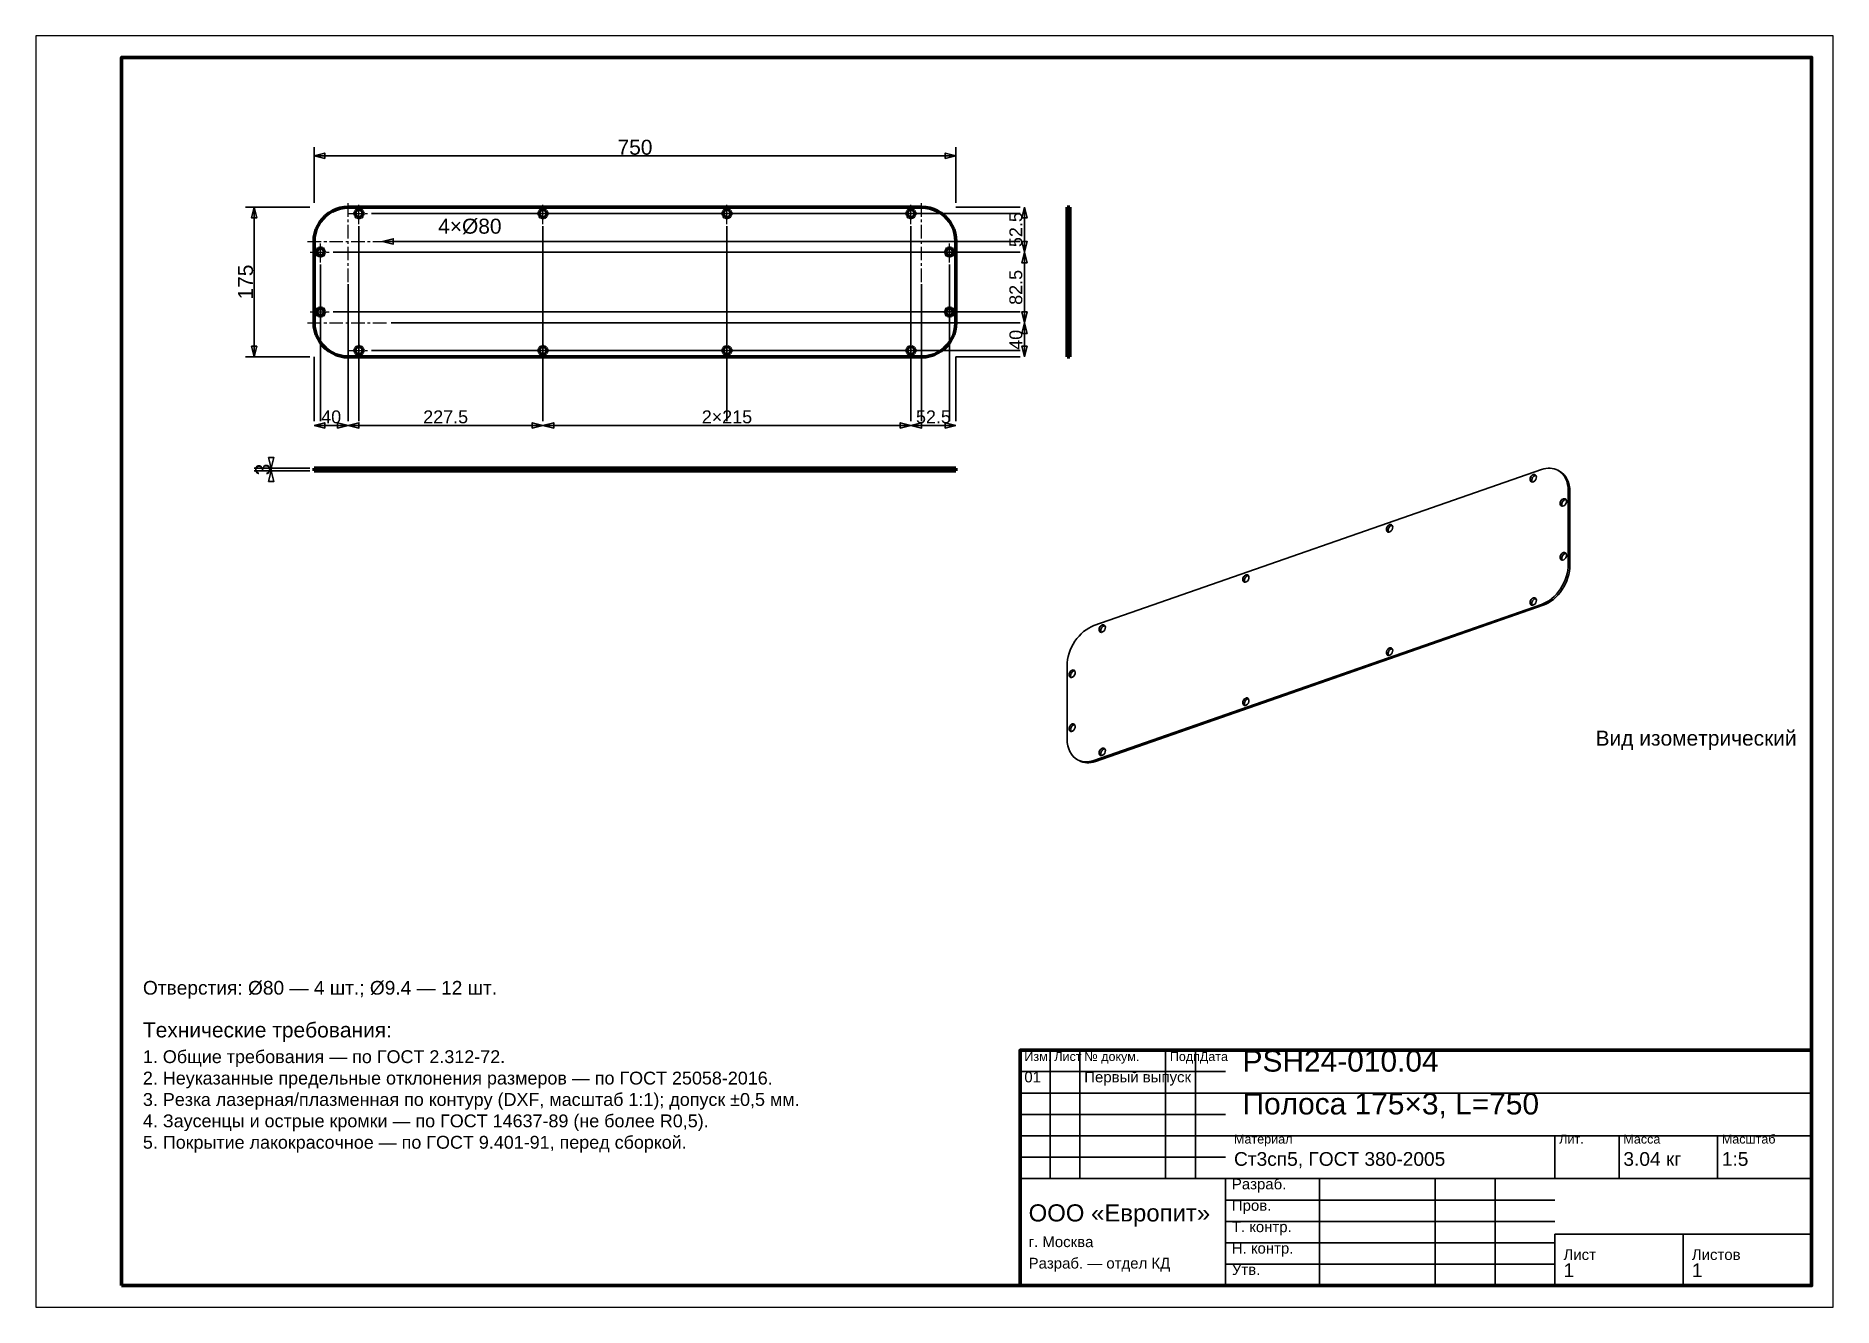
# Model space of a CAD drawing. Header units: millimetres. Extents: x 0 to 420, y 0 to 297.
import ezdxf
from ezdxf.enums import TextEntityAlignment as Align

# ---------------------------------------------------------------- set-up
doc = ezdxf.new("R2010")
doc.units = ezdxf.units.MM
doc.linetypes.add('CENTER', pattern=[5.08, 3.175, -0.635, 0.635, -0.635])
doc.linetypes.add('DASHED', pattern=[1.524, 1.27, -0.254])
doc.styles.add('GOST', font='Arial')

msp = doc.modelspace()

# ---------------------------------------------------------------- texts
at = {"color": 7, "style": 'GOST'}
for s, height, p in [('750', 3.5, (140, 271)), ('40', 3, (69, 208)), ('227.5', 3, (95.75, 208)), ('2×215', 3, (161.5, 208)), ('52.5', 3, (209.75, 208))]:
    msp.add_text(s, height=height, dxfattribs=at).set_placement(p, align=Align.MIDDLE)
msp.add_text('4×Ø80', height=3.5, dxfattribs=at).set_placement((94, 250.8))
for s, height, p in [('52.5', 3, (229, 251.75)), ('175', 3.5, (49, 239.5)), ('82.5', 3, (229, 238.25)), ('40', 3, (229, 226)), ('3', 3.5, (53, 195.7))]:
    msp.add_text(s, height=height, rotation=90, dxfattribs=at).set_placement(p, align=Align.MIDDLE)
at = {"color": 3, "style": 'GOST'}
for s, height, p in [('Вид изометрический', 3.5, (364.51, 131.18)), ('Технические требования:', 3.5, (25, 63)), ('1. Общие требования — по ГОСТ 2.312-72.', 3, (25, 57)), ('Изм.', 2.1, (231, 57.5)), ('Лист', 2.1, (238, 57.5)), ('№ докум.', 2.1, (245, 57.5)), ('Подп.', 2.1, (265, 57.5)), ('Дата', 2.1, (272, 57.5)), ('PSH24-010.04', 5, (282, 55)), ('2. Неуказанные предельные отклонения размеров — по ГОСТ 25058-2016.', 3, (25, 52)), ('01', 2.5, (231, 52.5)), ('Первый выпуск', 2.5, (245, 52.5)), ('3. Резка лазерная/плазменная по контуру (DXF, масштаб 1:1); допуск ±0,5 мм.', 3, (25, 47)), ('Полоса 175×3, L=750', 5, (282, 45)), ('4. Заусенцы и острые кромки — по ГОСТ 14637-89 (не более R0,5).', 3, (25, 42)), ('5. Покрытие лакокрасочное — по ГОСТ 9.401-91, перед сборкой.', 3, (25, 37)), ('Материал', 2.1, (280, 38.2)), ('Лит.', 2.1, (356, 38.2)), ('Масса', 2.1, (371, 38.2)), ('Масштаб', 2.1, (394, 38.2)), ('Ст3сп5, ГОСТ 380-2005', 3.2, (280, 33)), ('3.04 кг', 3.2, (371, 33)), ('1:5', 3.2, (394, 33)), ('Разраб.', 2.5, (279.5, 27.5)), ('ООО «Европит»', 4, (232, 20)), ('Пров.', 2.5, (279.5, 22.5)), ('Т. контр.', 2.5, (279.5, 17.5)), ('г. Москва', 2.5, (232, 14)), ('Н. контр.', 2.5, (279.5, 12.5)), ('Лист', 2.5, (357, 11)), ('Листов', 2.5, (387, 11)), ('Разраб. — отдел КД', 2.5, (232, 9)), ('Утв.', 2.5, (279.5, 7.5)), ('1', 3.2, (357, 7)), ('1', 3.2, (387, 7))]:
    msp.add_text(s, height=height, dxfattribs=at).set_placement(p)
at = {"color": 6, "style": 'GOST'}
msp.add_text('Отверстия: Ø80 — 4 шт.; Ø9.4 — 12 шт.', height=3.2, dxfattribs=at).set_placement((25, 73))

# ---------------------------------------------------------------- linework, layer by layer
at = {"color": 7, "lineweight": 35}
for p, q in [((65, 258), (65, 271)), ((65, 269), (215, 269)), ((215, 258), (215, 271)), ((64, 257), (49, 257)), ((51, 222), (51, 257)), ((215, 257), (230, 257)), ((230, 257), (229, 257)), ((231, 246.5), (231, 257)), ((75.5, 252.56), (75.5, 207)), ((78.44, 255.5), (230, 255.5)), ((118.5, 252.56), (118.5, 207)), ((121.44, 255.5), (230, 255.5)), ((161.5, 252.56), (161.5, 207)), ((164.44, 255.5), (230, 255.5)), ((204.5, 252.56), (204.5, 207)), ((207.44, 255.5), (230, 255.5)), ((81, 249), (93, 249)), ((83, 249), (230, 249)), ((93, 249), (98, 249)), ((217, 249), (230, 249)), ((69.44, 246.5), (230, 246.5)), ((216.44, 246.5), (230, 246.5)), ((230, 246.5), (229, 246.5)), ((230, 246.5), (229, 246.5)), ((231, 230), (231, 246.5)), ((66.5, 243.56), (66.5, 207)), ((213.5, 243.56), (213.5, 207)), ((73, 239), (73, 207)), ((207, 239), (207, 207)), ((69.44, 232.5), (230, 232.5)), ((216.44, 232.5), (230, 232.5)), ((66.5, 229.56), (66.5, 207)), ((83, 230), (230, 230)), ((213.5, 229.56), (213.5, 207)), ((217, 230), (230, 230)), ((230, 230), (229, 230)), ((230, 230), (229, 230)), ((231, 222), (231, 230)), ((78.44, 223.5), (230, 223.5)), ((121.44, 223.5), (230, 223.5)), ((164.44, 223.5), (230, 223.5)), ((207.44, 223.5), (230, 223.5)), ((64, 222), (49, 222)), ((65, 222), (65, 207)), ((73, 220), (73, 207)), ((75.5, 220.56), (75.5, 207)), ((118.5, 220.56), (118.5, 207)), ((161.5, 220.56), (161.5, 207)), ((204.5, 220.56), (204.5, 207)), ((207, 220), (207, 207)), ((215, 222), (215, 207)), ((215, 222), (230, 222)), ((230, 222), (229, 222)), ((65, 207), (65, 208)), ((65, 206), (73, 206)), ((73, 207), (73, 208)), ((73, 207), (73, 208)), ((73, 206), (118.5, 206)), ((118.5, 207), (118.5, 208)), ((118.5, 207), (118.5, 208)), ((118.5, 206), (204.5, 206)), ((204.5, 207), (204.5, 208)), ((204.5, 207), (204.5, 208)), ((204.5, 206), (215, 206)), ((215, 207), (215, 208)), ((64, 196), (51, 196)), ((64, 195.4), (51, 195.4)), ((55, 195.4), (55, 196)), ((237, 30), (237, 60)), ((244, 30), (244, 60)), ((264, 30), (264, 60)), ((271, 30), (271, 60)), ((230, 55), (278, 55)), ((230, 50), (278, 50)), ((278, 50), (415, 50)), ((230, 45), (278, 45)), ((230, 40), (278, 40)), ((278, 40), (415, 40)), ((355, 30), (355, 40)), ((370, 30), (370, 40)), ((393, 30), (393, 40)), ((230, 35), (278, 35)), ((230, 30), (278, 30)), ((278, 30), (415, 30)), ((300, 5), (300, 30)), ((327, 5), (327, 30)), ((341, 5), (341, 30)), ((278, 25), (355, 25)), ((278, 20), (355, 20)), ((355, 17), (415, 17)), ((278, 15), (355, 15)), ((278, 10), (355, 10))]:
    msp.add_line(p, q, dxfattribs=at)
at = {"color": 1, "lineweight": 70}
for p, q in [((70.16, 256.48), (69.28, 256.08)), ((71.09, 256.77), (70.16, 256.48)), ((72.04, 256.94), (71.09, 256.77)), ((73, 257), (72.04, 256.94)), ((207, 257), (73, 257)), ((75.03, 256.31), (74.78, 256.1)), ((75.34, 256.43), (75.03, 256.31)), ((75.66, 256.43), (75.34, 256.43)), ((75.97, 256.31), (75.66, 256.43)), ((76.22, 256.1), (75.97, 256.31)), ((118.03, 256.31), (117.78, 256.1)), ((118.34, 256.43), (118.03, 256.31)), ((118.66, 256.43), (118.34, 256.43)), ((118.97, 256.31), (118.66, 256.43)), ((119.22, 256.1), (118.97, 256.31)), ((161.03, 256.31), (160.78, 256.1)), ((161.34, 256.43), (161.03, 256.31)), ((161.66, 256.43), (161.34, 256.43)), ((161.97, 256.31), (161.66, 256.43)), ((162.22, 256.1), (161.97, 256.31)), ((204.03, 256.31), (203.78, 256.1)), ((204.34, 256.43), (204.03, 256.31)), ((204.66, 256.43), (204.34, 256.43)), ((204.97, 256.31), (204.66, 256.43)), ((205.22, 256.1), (204.97, 256.31)), ((207.96, 256.94), (207, 257)), ((208.91, 256.77), (207.96, 256.94)), ((209.84, 256.48), (208.91, 256.77)), ((210.72, 256.08), (209.84, 256.48)), ((241.6, 257), (241, 257)), ((241, 256.95), (241, 257)), ((241, 257), (241.6, 257)), ((241, 256.8), (241, 256.95)), ((241, 256.55), (241, 256.8)), ((241, 256.21), (241, 256.55)), ((241, 255.77), (241, 256.21)), ((241.6, 257), (241.6, 256.95)), ((241.6, 256.95), (241.6, 256.8)), ((241.6, 256.8), (241.6, 256.55)), ((241.6, 256.55), (241.6, 256.21)), ((241.6, 256.21), (241.6, 255.77)), ((65.92, 252.72), (65.52, 251.84)), ((66.42, 253.54), (65.92, 252.72)), ((67.01, 254.3), (66.42, 253.54)), ((67.7, 254.99), (67.01, 254.3)), ((68.46, 255.58), (67.7, 254.99)), ((69.28, 256.08), (68.46, 255.58)), ((74.62, 255.82), (74.56, 255.5)), ((74.56, 255.5), (74.62, 255.18)), ((74.78, 256.1), (74.62, 255.82)), ((74.62, 255.18), (74.78, 254.9)), ((74.78, 254.9), (75.03, 254.69)), ((75.03, 254.69), (75.34, 254.57)), ((75.34, 254.57), (75.66, 254.57)), ((75.66, 254.57), (75.97, 254.69)), ((75.97, 254.69), (76.22, 254.9)), ((76.38, 255.82), (76.22, 256.1)), ((76.22, 254.9), (76.38, 255.18)), ((76.44, 255.5), (76.38, 255.82)), ((76.38, 255.18), (76.44, 255.5)), ((117.62, 255.82), (117.56, 255.5)), ((117.56, 255.5), (117.62, 255.18)), ((117.78, 256.1), (117.62, 255.82)), ((117.62, 255.18), (117.78, 254.9)), ((117.78, 254.9), (118.03, 254.69)), ((118.03, 254.69), (118.34, 254.57)), ((118.34, 254.57), (118.66, 254.57)), ((118.66, 254.57), (118.97, 254.69)), ((118.97, 254.69), (119.22, 254.9)), ((119.38, 255.82), (119.22, 256.1)), ((119.22, 254.9), (119.38, 255.18)), ((119.44, 255.5), (119.38, 255.82)), ((119.38, 255.18), (119.44, 255.5)), ((160.62, 255.82), (160.56, 255.5)), ((160.56, 255.5), (160.62, 255.18)), ((160.78, 256.1), (160.62, 255.82)), ((160.62, 255.18), (160.78, 254.9)), ((160.78, 254.9), (161.03, 254.69)), ((161.03, 254.69), (161.34, 254.57)), ((161.34, 254.57), (161.66, 254.57)), ((161.66, 254.57), (161.97, 254.69)), ((161.97, 254.69), (162.22, 254.9)), ((162.38, 255.82), (162.22, 256.1)), ((162.22, 254.9), (162.38, 255.18)), ((162.44, 255.5), (162.38, 255.82)), ((162.38, 255.18), (162.44, 255.5)), ((203.62, 255.82), (203.56, 255.5)), ((203.56, 255.5), (203.62, 255.18)), ((203.78, 256.1), (203.62, 255.82)), ((203.62, 255.18), (203.78, 254.9)), ((203.78, 254.9), (204.03, 254.69)), ((204.03, 254.69), (204.34, 254.57)), ((204.34, 254.57), (204.66, 254.57)), ((204.66, 254.57), (204.97, 254.69)), ((204.97, 254.69), (205.22, 254.9)), ((205.38, 255.82), (205.22, 256.1)), ((205.22, 254.9), (205.38, 255.18)), ((205.44, 255.5), (205.38, 255.82)), ((205.38, 255.18), (205.44, 255.5)), ((211.54, 255.58), (210.72, 256.08)), ((212.3, 254.99), (211.54, 255.58)), ((212.99, 254.3), (212.3, 254.99)), ((213.58, 253.54), (212.99, 254.3)), ((214.08, 252.72), (213.58, 253.54)), ((214.48, 251.84), (214.08, 252.72)), ((241, 255.25), (241, 255.77)), ((241, 254.66), (241, 255.25)), ((241, 253.99), (241, 254.66)), ((241, 253.26), (241, 253.99)), ((241, 252.47), (241, 253.26)), ((241, 251.64), (241, 252.47)), ((241.6, 255.77), (241.6, 255.25)), ((241.6, 255.25), (241.6, 254.66)), ((241.6, 254.66), (241.6, 253.99)), ((241.6, 253.99), (241.6, 253.26)), ((241.6, 253.26), (241.6, 252.47)), ((241.6, 252.47), (241.6, 251.64)), ((65.06, 249.96), (65, 249)), ((65, 249), (65, 230)), ((65.23, 250.91), (65.06, 249.96)), ((65.52, 251.84), (65.23, 250.91)), ((214.77, 250.91), (214.48, 251.84)), ((214.94, 249.96), (214.77, 250.91)), ((215, 249), (214.94, 249.96)), ((215, 230), (215, 249)), ((241, 250.78), (241, 251.64)), ((241, 249.9), (241, 250.78)), ((241, 249), (241, 249.9)), ((241, 230), (241, 249)), ((241.6, 249), (241, 249)), ((241.6, 251.64), (241.6, 250.78)), ((241.6, 250.78), (241.6, 249.9)), ((241.6, 249.9), (241.6, 249)), ((241.6, 230), (241.6, 249)), ((65.62, 246.82), (65.56, 246.5)), ((65.56, 246.5), (65.62, 246.18)), ((65.78, 247.1), (65.62, 246.82)), ((65.62, 246.18), (65.78, 245.9)), ((66.03, 247.31), (65.78, 247.1)), ((65.78, 245.9), (66.03, 245.69)), ((66.34, 247.43), (66.03, 247.31)), ((66.03, 245.69), (66.34, 245.57)), ((66.66, 247.43), (66.34, 247.43)), ((66.34, 245.57), (66.66, 245.57)), ((66.97, 247.31), (66.66, 247.43)), ((66.66, 245.57), (66.97, 245.69)), ((67.22, 247.1), (66.97, 247.31)), ((66.97, 245.69), (67.22, 245.9)), ((67.38, 246.82), (67.22, 247.1)), ((67.22, 245.9), (67.38, 246.18)), ((67.44, 246.5), (67.38, 246.82)), ((67.38, 246.18), (67.44, 246.5)), ((212.62, 246.82), (212.56, 246.5)), ((212.56, 246.5), (212.62, 246.18)), ((212.78, 247.1), (212.62, 246.82)), ((212.62, 246.18), (212.78, 245.9)), ((213.03, 247.31), (212.78, 247.1)), ((212.78, 245.9), (213.03, 245.69)), ((213.34, 247.43), (213.03, 247.31)), ((213.03, 245.69), (213.34, 245.57)), ((213.66, 247.43), (213.34, 247.43)), ((213.34, 245.57), (213.66, 245.57)), ((213.97, 247.31), (213.66, 247.43)), ((213.66, 245.57), (213.97, 245.69)), ((214.22, 247.1), (213.97, 247.31)), ((213.97, 245.69), (214.22, 245.9)), ((214.38, 246.82), (214.22, 247.1)), ((214.22, 245.9), (214.38, 246.18)), ((214.44, 246.5), (214.38, 246.82)), ((214.38, 246.18), (214.44, 246.5)), ((65.62, 232.82), (65.56, 232.5)), ((65.56, 232.5), (65.62, 232.18)), ((65.78, 233.1), (65.62, 232.82)), ((65.62, 232.18), (65.78, 231.9)), ((66.03, 233.31), (65.78, 233.1)), ((65.78, 231.9), (66.03, 231.69)), ((66.34, 233.43), (66.03, 233.31)), ((66.03, 231.69), (66.34, 231.57)), ((66.66, 233.43), (66.34, 233.43)), ((66.34, 231.57), (66.66, 231.57)), ((66.97, 233.31), (66.66, 233.43)), ((66.66, 231.57), (66.97, 231.69)), ((67.22, 233.1), (66.97, 233.31)), ((66.97, 231.69), (67.22, 231.9)), ((67.38, 232.82), (67.22, 233.1)), ((67.22, 231.9), (67.38, 232.18)), ((67.44, 232.5), (67.38, 232.82)), ((67.38, 232.18), (67.44, 232.5)), ((212.62, 232.82), (212.56, 232.5)), ((212.56, 232.5), (212.62, 232.18)), ((212.78, 233.1), (212.62, 232.82)), ((212.62, 232.18), (212.78, 231.9)), ((213.03, 233.31), (212.78, 233.1)), ((212.78, 231.9), (213.03, 231.69)), ((213.34, 233.43), (213.03, 233.31)), ((213.03, 231.69), (213.34, 231.57)), ((213.66, 233.43), (213.34, 233.43)), ((213.34, 231.57), (213.66, 231.57)), ((213.97, 233.31), (213.66, 233.43)), ((213.66, 231.57), (213.97, 231.69)), ((214.22, 233.1), (213.97, 233.31)), ((213.97, 231.69), (214.22, 231.9)), ((214.38, 232.82), (214.22, 233.1)), ((214.22, 231.9), (214.38, 232.18)), ((214.44, 232.5), (214.38, 232.82)), ((214.38, 232.18), (214.44, 232.5)), ((65, 230), (65.06, 229.04)), ((65.06, 229.04), (65.23, 228.09)), ((65.23, 228.09), (65.52, 227.16)), ((65.52, 227.16), (65.92, 226.28)), ((214.08, 226.28), (214.48, 227.16)), ((214.48, 227.16), (214.77, 228.09)), ((214.77, 228.09), (214.94, 229.04)), ((214.94, 229.04), (215, 230)), ((241, 229.1), (241, 230)), ((241, 230), (241.6, 230)), ((241, 228.22), (241, 229.1)), ((241, 227.36), (241, 228.22)), ((241, 226.53), (241, 227.36)), ((241.6, 230), (241.6, 229.1)), ((241.6, 229.1), (241.6, 228.22)), ((241.6, 228.22), (241.6, 227.36)), ((241.6, 227.36), (241.6, 226.53)), ((65.92, 226.28), (66.42, 225.46)), ((66.42, 225.46), (67.01, 224.7)), ((67.01, 224.7), (67.7, 224.01)), ((67.7, 224.01), (68.46, 223.42)), ((68.46, 223.42), (69.28, 222.92)), ((69.28, 222.92), (70.16, 222.52)), ((74.62, 223.82), (74.56, 223.5)), ((74.56, 223.5), (74.62, 223.18)), ((74.78, 224.1), (74.62, 223.82)), ((74.62, 223.18), (74.78, 222.9)), ((75.03, 224.31), (74.78, 224.1)), ((74.78, 222.9), (75.03, 222.69)), ((75.34, 224.43), (75.03, 224.31)), ((75.03, 222.69), (75.34, 222.57)), ((75.66, 224.43), (75.34, 224.43)), ((75.97, 224.31), (75.66, 224.43)), ((75.66, 222.57), (75.97, 222.69)), ((76.22, 224.1), (75.97, 224.31)), ((75.97, 222.69), (76.22, 222.9)), ((76.38, 223.82), (76.22, 224.1)), ((76.22, 222.9), (76.38, 223.18)), ((76.44, 223.5), (76.38, 223.82)), ((76.38, 223.18), (76.44, 223.5)), ((117.62, 223.82), (117.56, 223.5)), ((117.56, 223.5), (117.62, 223.18)), ((117.78, 224.1), (117.62, 223.82)), ((117.62, 223.18), (117.78, 222.9)), ((118.03, 224.31), (117.78, 224.1)), ((117.78, 222.9), (118.03, 222.69)), ((118.34, 224.43), (118.03, 224.31)), ((118.03, 222.69), (118.34, 222.57)), ((118.66, 224.43), (118.34, 224.43)), ((118.97, 224.31), (118.66, 224.43)), ((118.66, 222.57), (118.97, 222.69)), ((119.22, 224.1), (118.97, 224.31)), ((118.97, 222.69), (119.22, 222.9)), ((119.38, 223.82), (119.22, 224.1)), ((119.22, 222.9), (119.38, 223.18)), ((119.44, 223.5), (119.38, 223.82)), ((119.38, 223.18), (119.44, 223.5)), ((160.62, 223.82), (160.56, 223.5)), ((160.56, 223.5), (160.62, 223.18)), ((160.78, 224.1), (160.62, 223.82)), ((160.62, 223.18), (160.78, 222.9)), ((161.03, 224.31), (160.78, 224.1)), ((160.78, 222.9), (161.03, 222.69)), ((161.34, 224.43), (161.03, 224.31)), ((161.03, 222.69), (161.34, 222.57)), ((161.66, 224.43), (161.34, 224.43)), ((161.97, 224.31), (161.66, 224.43)), ((161.66, 222.57), (161.97, 222.69)), ((162.22, 224.1), (161.97, 224.31)), ((161.97, 222.69), (162.22, 222.9)), ((162.38, 223.82), (162.22, 224.1)), ((162.22, 222.9), (162.38, 223.18)), ((162.44, 223.5), (162.38, 223.82)), ((162.38, 223.18), (162.44, 223.5)), ((203.62, 223.82), (203.56, 223.5)), ((203.56, 223.5), (203.62, 223.18)), ((203.78, 224.1), (203.62, 223.82)), ((203.62, 223.18), (203.78, 222.9)), ((204.03, 224.31), (203.78, 224.1)), ((203.78, 222.9), (204.03, 222.69)), ((204.34, 224.43), (204.03, 224.31)), ((204.03, 222.69), (204.34, 222.57)), ((204.66, 224.43), (204.34, 224.43)), ((204.97, 224.31), (204.66, 224.43)), ((204.66, 222.57), (204.97, 222.69)), ((205.22, 224.1), (204.97, 224.31)), ((204.97, 222.69), (205.22, 222.9)), ((205.38, 223.82), (205.22, 224.1)), ((205.22, 222.9), (205.38, 223.18)), ((205.44, 223.5), (205.38, 223.82)), ((205.38, 223.18), (205.44, 223.5)), ((209.84, 222.52), (210.72, 222.92)), ((210.72, 222.92), (211.54, 223.42)), ((211.54, 223.42), (212.3, 224.01)), ((212.3, 224.01), (212.99, 224.7)), ((212.99, 224.7), (213.58, 225.46)), ((213.58, 225.46), (214.08, 226.28)), ((241, 225.74), (241, 226.53)), ((241, 225.01), (241, 225.74)), ((241, 224.34), (241, 225.01)), ((241, 223.75), (241, 224.34)), ((241, 223.23), (241, 223.75)), ((241, 222.79), (241, 223.23)), ((241, 222.45), (241, 222.79)), ((241.6, 226.53), (241.6, 225.74)), ((241.6, 225.74), (241.6, 225.01)), ((241.6, 225.01), (241.6, 224.34)), ((241.6, 224.34), (241.6, 223.75)), ((241.6, 223.75), (241.6, 223.23)), ((241.6, 223.23), (241.6, 222.79)), ((241.6, 222.79), (241.6, 222.45)), ((70.16, 222.52), (71.09, 222.23)), ((71.09, 222.23), (72.04, 222.06)), ((72.04, 222.06), (73, 222)), ((73, 222), (207, 222)), ((75.34, 222.57), (75.66, 222.57)), ((118.34, 222.57), (118.66, 222.57)), ((161.34, 222.57), (161.66, 222.57)), ((204.34, 222.57), (204.66, 222.57)), ((207, 222), (207.96, 222.06)), ((207.96, 222.06), (208.91, 222.23)), ((208.91, 222.23), (209.84, 222.52)), ((241, 222.2), (241, 222.45)), ((241, 222.05), (241, 222.2)), ((241, 222), (241, 222.05)), ((241.6, 222), (241, 222)), ((241.6, 222.45), (241.6, 222.2)), ((241.6, 222.2), (241.6, 222.05)), ((241.6, 222.05), (241.6, 222)), ((65, 196), (65.05, 196)), ((65, 196), (65, 195.4)), ((65, 195.4), (65, 196)), ((65.05, 195.4), (65, 195.4)), ((65.05, 196), (65.2, 196)), ((65.2, 195.4), (65.05, 195.4)), ((65.2, 196), (65.45, 196)), ((65.45, 195.4), (65.2, 195.4)), ((65.45, 196), (65.79, 196)), ((65.79, 195.4), (65.45, 195.4)), ((65.79, 196), (66.23, 196)), ((66.23, 195.4), (65.79, 195.4)), ((66.23, 196), (66.75, 196)), ((66.75, 195.4), (66.23, 195.4)), ((66.75, 196), (67.34, 196)), ((67.34, 195.4), (66.75, 195.4)), ((67.34, 196), (68.01, 196)), ((68.01, 195.4), (67.34, 195.4)), ((68.01, 196), (68.74, 196)), ((68.74, 195.4), (68.01, 195.4)), ((68.74, 196), (69.53, 196)), ((69.53, 195.4), (68.74, 195.4)), ((69.53, 196), (70.36, 196)), ((70.36, 195.4), (69.53, 195.4)), ((70.36, 196), (71.22, 196)), ((71.22, 195.4), (70.36, 195.4)), ((71.22, 196), (72.1, 196)), ((72.1, 195.4), (71.22, 195.4)), ((72.1, 196), (73, 196)), ((73, 195.4), (72.1, 195.4)), ((73, 196), (207, 196)), ((73, 196), (73, 195.4)), ((73, 195.4), (207, 195.4)), ((207, 196), (207.9, 196)), ((207, 195.4), (207, 196)), ((207.9, 195.4), (207, 195.4)), ((207.9, 196), (208.78, 196)), ((208.78, 195.4), (207.9, 195.4)), ((208.78, 196), (209.64, 196)), ((209.64, 195.4), (208.78, 195.4)), ((209.64, 196), (210.47, 196)), ((210.47, 195.4), (209.64, 195.4)), ((210.47, 196), (211.26, 196)), ((211.26, 195.4), (210.47, 195.4)), ((211.26, 196), (211.99, 196)), ((211.99, 195.4), (211.26, 195.4)), ((211.99, 196), (212.66, 196)), ((212.66, 195.4), (211.99, 195.4)), ((212.66, 196), (213.25, 196)), ((213.25, 195.4), (212.66, 195.4)), ((213.25, 196), (213.77, 196)), ((213.77, 195.4), (213.25, 195.4)), ((213.77, 196), (214.21, 196)), ((214.21, 195.4), (213.77, 195.4)), ((214.21, 196), (214.55, 196)), ((214.55, 195.4), (214.21, 195.4)), ((214.55, 196), (214.8, 196)), ((214.8, 195.4), (214.55, 195.4)), ((214.8, 196), (214.95, 196)), ((214.95, 195.4), (214.8, 195.4)), ((214.95, 196), (215, 196)), ((215, 195.4), (214.95, 195.4)), ((215, 196), (215, 195.4)), ((215, 195.4), (215, 196))]:
    msp.add_line(p, q, dxfattribs=at)
at = {"color": 5, "linetype": 'DASHED', "lineweight": 35}
for p, q in [((69.28, 256.08), (70.16, 256.48)), ((70.16, 256.48), (71.09, 256.77)), ((71.09, 256.77), (72.04, 256.94)), ((72.04, 256.94), (73, 257)), ((207, 257), (73, 257)), ((74.78, 256.1), (75.03, 256.31)), ((75.03, 256.31), (75.34, 256.43)), ((75.34, 256.43), (75.66, 256.43)), ((75.66, 256.43), (75.97, 256.31)), ((75.97, 256.31), (76.22, 256.1)), ((117.78, 256.1), (118.03, 256.31)), ((118.03, 256.31), (118.34, 256.43)), ((118.34, 256.43), (118.66, 256.43)), ((118.66, 256.43), (118.97, 256.31)), ((118.97, 256.31), (119.22, 256.1)), ((160.78, 256.1), (161.03, 256.31)), ((161.03, 256.31), (161.34, 256.43)), ((161.34, 256.43), (161.66, 256.43)), ((161.66, 256.43), (161.97, 256.31)), ((161.97, 256.31), (162.22, 256.1)), ((203.78, 256.1), (204.03, 256.31)), ((204.03, 256.31), (204.34, 256.43)), ((204.34, 256.43), (204.66, 256.43)), ((204.66, 256.43), (204.97, 256.31)), ((204.97, 256.31), (205.22, 256.1)), ((207, 257), (207.96, 256.94)), ((207.96, 256.94), (208.91, 256.77)), ((208.91, 256.77), (209.84, 256.48)), ((209.84, 256.48), (210.72, 256.08)), ((241, 257), (241, 256.95)), ((241, 256.95), (241, 256.8)), ((241, 256.8), (241, 256.55)), ((241, 256.55), (241, 256.21)), ((241, 256.43), (241, 256.44)), ((241, 256.44), (241, 256.42)), ((241, 256.43), (241, 256.44)), ((241, 256.44), (241, 256.42)), ((241, 256.43), (241, 256.44)), ((241, 256.44), (241, 256.42)), ((241, 256.43), (241, 256.44)), ((241, 256.44), (241, 256.42)), ((241, 256.42), (241, 256.43)), ((241, 256.42), (241, 256.43)), ((241, 256.42), (241, 256.43)), ((241, 256.42), (241, 256.43)), ((241, 256.39), (241, 256.42)), ((241, 256.42), (241, 256.35)), ((241, 256.39), (241, 256.42)), ((241, 256.42), (241, 256.35)), ((241, 256.39), (241, 256.42)), ((241, 256.42), (241, 256.35)), ((241, 256.39), (241, 256.42)), ((241, 256.42), (241, 256.35)), ((241, 256.35), (241, 256.39)), ((241, 256.35), (241, 256.39)), ((241, 256.35), (241, 256.39)), ((241, 256.35), (241, 256.39)), ((241, 256.3), (241, 256.35)), ((241, 256.35), (241, 256.23)), ((241, 256.3), (241, 256.35)), ((241, 256.35), (241, 256.23)), ((241, 256.3), (241, 256.35)), ((241, 256.35), (241, 256.23)), ((241, 256.3), (241, 256.35)), ((241, 256.35), (241, 256.23)), ((241, 256.23), (241, 256.3)), ((241, 256.23), (241, 256.3)), ((241, 256.23), (241, 256.3)), ((241, 256.23), (241, 256.3)), ((241, 256.16), (241, 256.23)), ((241, 256.23), (241, 256.09)), ((241, 256.16), (241, 256.23)), ((241, 256.23), (241, 256.09)), ((241, 256.16), (241, 256.23)), ((241, 256.23), (241, 256.09)), ((241, 256.16), (241, 256.23)), ((241, 256.23), (241, 256.09)), ((241, 256.21), (241, 255.77)), ((241.6, 256.95), (241.6, 257)), ((241.6, 256.8), (241.6, 256.95)), ((241.6, 256.55), (241.6, 256.8)), ((241.6, 256.21), (241.6, 256.55)), ((241.6, 256.42), (241.6, 256.44)), ((241.6, 256.44), (241.6, 256.43)), ((241.6, 256.42), (241.6, 256.44)), ((241.6, 256.44), (241.6, 256.43)), ((241.6, 256.42), (241.6, 256.44)), ((241.6, 256.44), (241.6, 256.43)), ((241.6, 256.42), (241.6, 256.44)), ((241.6, 256.44), (241.6, 256.43)), ((241.6, 256.43), (241.6, 256.42)), ((241.6, 256.43), (241.6, 256.42)), ((241.6, 256.43), (241.6, 256.42)), ((241.6, 256.43), (241.6, 256.42)), ((241.6, 256.35), (241.6, 256.42)), ((241.6, 256.42), (241.6, 256.39)), ((241.6, 256.35), (241.6, 256.42)), ((241.6, 256.42), (241.6, 256.39)), ((241.6, 256.35), (241.6, 256.42)), ((241.6, 256.42), (241.6, 256.39)), ((241.6, 256.35), (241.6, 256.42)), ((241.6, 256.42), (241.6, 256.39)), ((241.6, 256.39), (241.6, 256.35)), ((241.6, 256.39), (241.6, 256.35)), ((241.6, 256.39), (241.6, 256.35)), ((241.6, 256.39), (241.6, 256.35)), ((241.6, 256.23), (241.6, 256.35)), ((241.6, 256.35), (241.6, 256.3)), ((241.6, 256.23), (241.6, 256.35)), ((241.6, 256.35), (241.6, 256.3)), ((241.6, 256.23), (241.6, 256.35)), ((241.6, 256.35), (241.6, 256.3)), ((241.6, 256.23), (241.6, 256.35)), ((241.6, 256.35), (241.6, 256.3)), ((241.6, 256.3), (241.6, 256.23)), ((241.6, 256.3), (241.6, 256.23)), ((241.6, 256.3), (241.6, 256.23)), ((241.6, 256.3), (241.6, 256.23)), ((241.6, 256.09), (241.6, 256.23)), ((241.6, 256.23), (241.6, 256.16)), ((241.6, 256.09), (241.6, 256.23)), ((241.6, 256.23), (241.6, 256.16)), ((241.6, 256.09), (241.6, 256.23)), ((241.6, 256.23), (241.6, 256.16)), ((241.6, 256.09), (241.6, 256.23)), ((241.6, 256.23), (241.6, 256.16)), ((241.6, 255.77), (241.6, 256.21)), ((65.52, 251.84), (65.92, 252.72)), ((65.92, 252.72), (66.42, 253.54)), ((66.42, 253.54), (67.01, 254.3)), ((67.01, 254.3), (67.7, 254.99)), ((67.7, 254.99), (68.46, 255.58)), ((68.46, 255.58), (69.28, 256.08)), ((74.56, 255.5), (74.62, 255.82)), ((74.62, 255.18), (74.56, 255.5)), ((74.62, 255.82), (74.78, 256.1)), ((74.78, 254.9), (74.62, 255.18)), ((75.03, 254.69), (74.78, 254.9)), ((75.34, 254.57), (75.03, 254.69)), ((75.66, 254.57), (75.34, 254.57)), ((75.97, 254.69), (75.66, 254.57)), ((76.22, 254.9), (75.97, 254.69)), ((76.22, 256.1), (76.38, 255.82)), ((76.38, 255.18), (76.22, 254.9)), ((76.38, 255.82), (76.44, 255.5)), ((76.44, 255.5), (76.38, 255.18)), ((117.56, 255.5), (117.62, 255.82)), ((117.62, 255.18), (117.56, 255.5)), ((117.62, 255.82), (117.78, 256.1)), ((117.78, 254.9), (117.62, 255.18)), ((118.03, 254.69), (117.78, 254.9)), ((118.34, 254.57), (118.03, 254.69)), ((118.66, 254.57), (118.34, 254.57)), ((118.97, 254.69), (118.66, 254.57)), ((119.22, 254.9), (118.97, 254.69)), ((119.22, 256.1), (119.38, 255.82)), ((119.38, 255.18), (119.22, 254.9)), ((119.38, 255.82), (119.44, 255.5)), ((119.44, 255.5), (119.38, 255.18)), ((160.56, 255.5), (160.62, 255.82)), ((160.62, 255.18), (160.56, 255.5)), ((160.62, 255.82), (160.78, 256.1)), ((160.78, 254.9), (160.62, 255.18)), ((161.03, 254.69), (160.78, 254.9)), ((161.34, 254.57), (161.03, 254.69)), ((161.66, 254.57), (161.34, 254.57)), ((161.97, 254.69), (161.66, 254.57)), ((162.22, 254.9), (161.97, 254.69)), ((162.22, 256.1), (162.38, 255.82)), ((162.38, 255.18), (162.22, 254.9)), ((162.38, 255.82), (162.44, 255.5)), ((162.44, 255.5), (162.38, 255.18)), ((203.56, 255.5), (203.62, 255.82)), ((203.62, 255.18), (203.56, 255.5)), ((203.62, 255.82), (203.78, 256.1)), ((203.78, 254.9), (203.62, 255.18)), ((204.03, 254.69), (203.78, 254.9)), ((204.34, 254.57), (204.03, 254.69)), ((204.66, 254.57), (204.34, 254.57)), ((204.97, 254.69), (204.66, 254.57)), ((205.22, 254.9), (204.97, 254.69)), ((205.22, 256.1), (205.38, 255.82)), ((205.38, 255.18), (205.22, 254.9)), ((205.38, 255.82), (205.44, 255.5)), ((205.44, 255.5), (205.38, 255.18)), ((210.72, 256.08), (211.54, 255.58)), ((211.54, 255.58), (212.3, 254.99)), ((212.3, 254.99), (212.99, 254.3)), ((212.99, 254.3), (213.58, 253.54)), ((213.58, 253.54), (214.08, 252.72)), ((214.08, 252.72), (214.48, 251.84)), ((241, 256.09), (241, 256.16)), ((241, 256.09), (241, 256.16)), ((241, 256.09), (241, 256.16)), ((241, 256.09), (241, 256.16)), ((241, 256), (241, 256.09)), ((241, 256.09), (241, 255.91)), ((241, 256), (241, 256.09)), ((241, 256.09), (241, 255.91)), ((241, 256), (241, 256.09)), ((241, 256.09), (241, 255.91)), ((241, 256), (241, 256.09)), ((241, 256.09), (241, 255.91)), ((241, 255.91), (241, 256)), ((241, 255.91), (241, 256)), ((241, 255.91), (241, 256)), ((241, 255.91), (241, 256)), ((241, 255.81), (241, 255.91)), ((241, 255.91), (241, 255.71)), ((241, 255.81), (241, 255.91)), ((241, 255.91), (241, 255.71)), ((241, 255.81), (241, 255.91)), ((241, 255.91), (241, 255.71)), ((241, 255.81), (241, 255.91)), ((241, 255.91), (241, 255.71)), ((241, 255.71), (241, 255.81)), ((241, 255.71), (241, 255.81)), ((241, 255.71), (241, 255.81)), ((241, 255.71), (241, 255.81)), ((241, 255.77), (241, 255.25)), ((241, 255.61), (241, 255.71)), ((241, 255.71), (241, 255.5)), ((241, 255.61), (241, 255.71)), ((241, 255.71), (241, 255.5)), ((241, 255.61), (241, 255.71)), ((241, 255.71), (241, 255.5)), ((241, 255.61), (241, 255.71)), ((241, 255.71), (241, 255.5)), ((241, 255.5), (241, 255.61)), ((241, 255.5), (241, 255.61)), ((241, 255.5), (241, 255.61)), ((241, 255.5), (241, 255.61)), ((241, 255.5), (241, 255.29)), ((241, 255.39), (241, 255.5)), ((241, 255.5), (241, 255.29)), ((241, 255.39), (241, 255.5)), ((241, 255.5), (241, 255.29)), ((241, 255.39), (241, 255.5)), ((241, 255.5), (241, 255.29)), ((241, 255.39), (241, 255.5)), ((241, 255.29), (241, 255.39)), ((241, 255.29), (241, 255.39)), ((241, 255.29), (241, 255.39)), ((241, 255.29), (241, 255.39)), ((241, 255.29), (241, 255.09)), ((241, 255.19), (241, 255.29)), ((241, 255.29), (241, 255.09)), ((241, 255.19), (241, 255.29)), ((241, 255.29), (241, 255.09)), ((241, 255.19), (241, 255.29)), ((241, 255.29), (241, 255.09)), ((241, 255.19), (241, 255.29)), ((241, 255.25), (241, 254.66)), ((241, 255.09), (241, 255.19)), ((241, 255.09), (241, 255.19)), ((241, 255.09), (241, 255.19)), ((241, 255.09), (241, 255.19)), ((241, 255.09), (241, 254.91)), ((241, 255), (241, 255.09)), ((241, 255.09), (241, 254.91)), ((241, 255), (241, 255.09)), ((241, 255.09), (241, 254.91)), ((241, 255), (241, 255.09)), ((241, 255.09), (241, 254.91)), ((241, 255), (241, 255.09)), ((241, 254.91), (241, 255)), ((241, 254.91), (241, 255)), ((241, 254.91), (241, 255)), ((241, 254.91), (241, 255)), ((241, 254.91), (241, 254.77)), ((241, 254.84), (241, 254.91)), ((241, 254.91), (241, 254.77)), ((241, 254.84), (241, 254.91)), ((241, 254.91), (241, 254.77)), ((241, 254.84), (241, 254.91)), ((241, 254.91), (241, 254.77)), ((241, 254.84), (241, 254.91)), ((241, 254.77), (241, 254.84)), ((241, 254.77), (241, 254.84)), ((241, 254.77), (241, 254.84)), ((241, 254.77), (241, 254.84)), ((241, 254.77), (241, 254.65)), ((241, 254.7), (241, 254.77)), ((241, 254.77), (241, 254.65)), ((241, 254.7), (241, 254.77)), ((241, 254.77), (241, 254.65)), ((241, 254.7), (241, 254.77)), ((241, 254.77), (241, 254.65)), ((241, 254.7), (241, 254.77)), ((241, 254.65), (241, 254.7)), ((241, 254.65), (241, 254.7)), ((241, 254.65), (241, 254.7)), ((241, 254.65), (241, 254.7)), ((241, 254.66), (241, 253.99)), ((241, 254.65), (241, 254.58)), ((241, 254.61), (241, 254.65)), ((241, 254.65), (241, 254.58)), ((241, 254.61), (241, 254.65)), ((241, 254.65), (241, 254.58)), ((241, 254.61), (241, 254.65)), ((241, 254.65), (241, 254.58)), ((241, 254.61), (241, 254.65)), ((241, 254.58), (241, 254.61)), ((241, 254.58), (241, 254.61)), ((241, 254.58), (241, 254.61)), ((241, 254.58), (241, 254.61)), ((241, 254.58), (241, 254.56)), ((241, 254.57), (241, 254.58)), ((241, 254.58), (241, 254.56)), ((241, 254.57), (241, 254.58)), ((241, 254.58), (241, 254.56)), ((241, 254.57), (241, 254.58)), ((241, 254.58), (241, 254.56)), ((241, 254.57), (241, 254.58)), ((241, 254.56), (241, 254.57)), ((241, 254.56), (241, 254.57)), ((241, 254.56), (241, 254.57)), ((241, 254.56), (241, 254.57)), ((241, 253.99), (241, 253.26)), ((241, 253.26), (241, 252.47)), ((241, 252.47), (241, 251.64)), ((241.6, 256.16), (241.6, 256.09)), ((241.6, 256.16), (241.6, 256.09)), ((241.6, 256.16), (241.6, 256.09)), ((241.6, 256.16), (241.6, 256.09)), ((241.6, 255.91), (241.6, 256.09)), ((241.6, 256.09), (241.6, 256)), ((241.6, 255.91), (241.6, 256.09)), ((241.6, 256.09), (241.6, 256)), ((241.6, 255.91), (241.6, 256.09)), ((241.6, 256.09), (241.6, 256)), ((241.6, 255.91), (241.6, 256.09)), ((241.6, 256.09), (241.6, 256)), ((241.6, 256), (241.6, 255.91)), ((241.6, 256), (241.6, 255.91)), ((241.6, 256), (241.6, 255.91)), ((241.6, 256), (241.6, 255.91)), ((241.6, 255.71), (241.6, 255.91)), ((241.6, 255.91), (241.6, 255.81)), ((241.6, 255.71), (241.6, 255.91)), ((241.6, 255.91), (241.6, 255.81)), ((241.6, 255.71), (241.6, 255.91)), ((241.6, 255.91), (241.6, 255.81)), ((241.6, 255.71), (241.6, 255.91)), ((241.6, 255.91), (241.6, 255.81)), ((241.6, 255.81), (241.6, 255.71)), ((241.6, 255.81), (241.6, 255.71)), ((241.6, 255.81), (241.6, 255.71)), ((241.6, 255.81), (241.6, 255.71)), ((241.6, 255.25), (241.6, 255.77)), ((241.6, 255.5), (241.6, 255.71)), ((241.6, 255.71), (241.6, 255.61)), ((241.6, 255.5), (241.6, 255.71)), ((241.6, 255.71), (241.6, 255.61)), ((241.6, 255.5), (241.6, 255.71)), ((241.6, 255.71), (241.6, 255.61)), ((241.6, 255.5), (241.6, 255.71)), ((241.6, 255.71), (241.6, 255.61)), ((241.6, 255.61), (241.6, 255.5)), ((241.6, 255.61), (241.6, 255.5)), ((241.6, 255.61), (241.6, 255.5)), ((241.6, 255.61), (241.6, 255.5)), ((241.6, 255.5), (241.6, 255.39)), ((241.6, 255.29), (241.6, 255.5)), ((241.6, 255.5), (241.6, 255.39)), ((241.6, 255.29), (241.6, 255.5)), ((241.6, 255.5), (241.6, 255.39)), ((241.6, 255.29), (241.6, 255.5)), ((241.6, 255.5), (241.6, 255.39)), ((241.6, 255.29), (241.6, 255.5)), ((241.6, 255.39), (241.6, 255.29)), ((241.6, 255.39), (241.6, 255.29)), ((241.6, 255.39), (241.6, 255.29)), ((241.6, 255.39), (241.6, 255.29)), ((241.6, 255.29), (241.6, 255.19)), ((241.6, 255.09), (241.6, 255.29)), ((241.6, 255.29), (241.6, 255.19)), ((241.6, 255.09), (241.6, 255.29)), ((241.6, 255.29), (241.6, 255.19)), ((241.6, 255.09), (241.6, 255.29)), ((241.6, 255.29), (241.6, 255.19)), ((241.6, 255.09), (241.6, 255.29)), ((241.6, 254.66), (241.6, 255.25)), ((241.6, 255.19), (241.6, 255.09)), ((241.6, 255.19), (241.6, 255.09)), ((241.6, 255.19), (241.6, 255.09)), ((241.6, 255.19), (241.6, 255.09)), ((241.6, 255.09), (241.6, 255)), ((241.6, 254.91), (241.6, 255.09)), ((241.6, 255.09), (241.6, 255)), ((241.6, 254.91), (241.6, 255.09)), ((241.6, 255.09), (241.6, 255)), ((241.6, 254.91), (241.6, 255.09)), ((241.6, 255.09), (241.6, 255)), ((241.6, 254.91), (241.6, 255.09)), ((241.6, 255), (241.6, 254.91)), ((241.6, 255), (241.6, 254.91)), ((241.6, 255), (241.6, 254.91)), ((241.6, 255), (241.6, 254.91)), ((241.6, 254.91), (241.6, 254.84)), ((241.6, 254.77), (241.6, 254.91)), ((241.6, 254.91), (241.6, 254.84)), ((241.6, 254.77), (241.6, 254.91)), ((241.6, 254.91), (241.6, 254.84)), ((241.6, 254.77), (241.6, 254.91)), ((241.6, 254.91), (241.6, 254.84)), ((241.6, 254.77), (241.6, 254.91)), ((241.6, 254.84), (241.6, 254.77)), ((241.6, 254.84), (241.6, 254.77)), ((241.6, 254.84), (241.6, 254.77)), ((241.6, 254.84), (241.6, 254.77)), ((241.6, 254.77), (241.6, 254.7)), ((241.6, 254.65), (241.6, 254.77)), ((241.6, 254.77), (241.6, 254.7)), ((241.6, 254.65), (241.6, 254.77)), ((241.6, 254.77), (241.6, 254.7)), ((241.6, 254.65), (241.6, 254.77)), ((241.6, 254.77), (241.6, 254.7)), ((241.6, 254.65), (241.6, 254.77)), ((241.6, 254.7), (241.6, 254.65)), ((241.6, 254.7), (241.6, 254.65)), ((241.6, 254.7), (241.6, 254.65)), ((241.6, 254.7), (241.6, 254.65)), ((241.6, 253.99), (241.6, 254.66)), ((241.6, 254.65), (241.6, 254.61)), ((241.6, 254.58), (241.6, 254.65)), ((241.6, 254.65), (241.6, 254.61)), ((241.6, 254.58), (241.6, 254.65)), ((241.6, 254.65), (241.6, 254.61)), ((241.6, 254.58), (241.6, 254.65)), ((241.6, 254.65), (241.6, 254.61)), ((241.6, 254.58), (241.6, 254.65)), ((241.6, 254.61), (241.6, 254.58)), ((241.6, 254.61), (241.6, 254.58)), ((241.6, 254.61), (241.6, 254.58)), ((241.6, 254.61), (241.6, 254.58)), ((241.6, 254.58), (241.6, 254.57)), ((241.6, 254.56), (241.6, 254.58)), ((241.6, 254.58), (241.6, 254.57)), ((241.6, 254.56), (241.6, 254.58)), ((241.6, 254.58), (241.6, 254.57)), ((241.6, 254.56), (241.6, 254.58)), ((241.6, 254.58), (241.6, 254.57)), ((241.6, 254.56), (241.6, 254.58)), ((241.6, 254.57), (241.6, 254.56)), ((241.6, 254.57), (241.6, 254.56)), ((241.6, 254.57), (241.6, 254.56)), ((241.6, 254.57), (241.6, 254.56)), ((241.6, 253.26), (241.6, 253.99)), ((241.6, 252.47), (241.6, 253.26)), ((241.6, 251.64), (241.6, 252.47)), ((65, 249), (65.06, 249.96)), ((65, 249), (65, 230)), ((65.06, 249.96), (65.23, 250.91)), ((65.23, 250.91), (65.52, 251.84)), ((214.48, 251.84), (214.77, 250.91)), ((214.77, 250.91), (214.94, 249.96)), ((214.94, 249.96), (215, 249)), ((215, 230), (215, 249)), ((241, 251.64), (241, 250.78)), ((241, 250.78), (241, 249.9)), ((241, 249.9), (241, 249)), ((241, 249), (241, 230)), ((241.6, 250.78), (241.6, 251.64)), ((241.6, 249.9), (241.6, 250.78)), ((241.6, 249), (241.6, 249.9)), ((241.6, 249), (241.6, 230)), ((65.56, 246.5), (65.62, 246.82)), ((65.62, 246.18), (65.56, 246.5)), ((65.62, 246.82), (65.78, 247.1)), ((65.78, 245.9), (65.62, 246.18)), ((65.78, 247.1), (66.03, 247.31)), ((66.03, 245.69), (65.78, 245.9)), ((66.03, 247.31), (66.34, 247.43)), ((66.34, 245.57), (66.03, 245.69)), ((66.34, 247.43), (66.66, 247.43)), ((66.66, 245.57), (66.34, 245.57)), ((66.66, 247.43), (66.97, 247.31)), ((66.97, 245.69), (66.66, 245.57)), ((66.97, 247.31), (67.22, 247.1)), ((67.22, 245.9), (66.97, 245.69)), ((67.22, 247.1), (67.38, 246.82)), ((67.38, 246.18), (67.22, 245.9)), ((67.38, 246.82), (67.44, 246.5)), ((67.44, 246.5), (67.38, 246.18)), ((212.56, 246.5), (212.62, 246.82)), ((212.62, 246.18), (212.56, 246.5)), ((212.62, 246.82), (212.78, 247.1)), ((212.78, 245.9), (212.62, 246.18)), ((212.78, 247.1), (213.03, 247.31)), ((213.03, 245.69), (212.78, 245.9)), ((213.03, 247.31), (213.34, 247.43)), ((213.34, 245.57), (213.03, 245.69)), ((213.34, 247.43), (213.66, 247.43)), ((213.66, 245.57), (213.34, 245.57)), ((213.66, 247.43), (213.97, 247.31)), ((213.97, 245.69), (213.66, 245.57)), ((213.97, 247.31), (214.22, 247.1)), ((214.22, 245.9), (213.97, 245.69)), ((214.22, 247.1), (214.38, 246.82)), ((214.38, 246.18), (214.22, 245.9)), ((214.38, 246.82), (214.44, 246.5)), ((214.44, 246.5), (214.38, 246.18)), ((241, 247.43), (241, 247.44)), ((241, 247.44), (241, 247.42)), ((241, 247.43), (241, 247.44)), ((241, 247.44), (241, 247.42)), ((241, 247.42), (241, 247.43)), ((241, 247.42), (241, 247.43)), ((241, 247.39), (241, 247.42)), ((241, 247.42), (241, 247.35)), ((241, 247.39), (241, 247.42)), ((241, 247.42), (241, 247.35)), ((241, 247.35), (241, 247.39)), ((241, 247.35), (241, 247.39)), ((241, 247.3), (241, 247.35)), ((241, 247.35), (241, 247.23)), ((241, 247.3), (241, 247.35)), ((241, 247.35), (241, 247.23)), ((241, 247.23), (241, 247.3)), ((241, 247.23), (241, 247.3)), ((241, 247.16), (241, 247.23)), ((241, 247.23), (241, 247.09)), ((241, 247.16), (241, 247.23)), ((241, 247.23), (241, 247.09)), ((241, 247.09), (241, 247.16)), ((241, 247.09), (241, 247.16)), ((241, 247), (241, 247.09)), ((241, 247.09), (241, 246.91)), ((241, 247), (241, 247.09)), ((241, 247.09), (241, 246.91)), ((241, 246.91), (241, 247)), ((241, 246.91), (241, 247)), ((241, 246.81), (241, 246.91)), ((241, 246.91), (241, 246.71)), ((241, 246.81), (241, 246.91)), ((241, 246.91), (241, 246.71)), ((241, 246.71), (241, 246.81)), ((241, 246.71), (241, 246.81)), ((241, 246.61), (241, 246.71)), ((241, 246.71), (241, 246.5)), ((241, 246.61), (241, 246.71)), ((241, 246.71), (241, 246.5)), ((241, 246.5), (241, 246.61)), ((241, 246.5), (241, 246.61)), ((241, 246.5), (241, 246.29)), ((241, 246.39), (241, 246.5)), ((241, 246.5), (241, 246.29)), ((241, 246.39), (241, 246.5)), ((241, 246.29), (241, 246.39)), ((241, 246.29), (241, 246.39)), ((241, 246.29), (241, 246.09)), ((241, 246.19), (241, 246.29)), ((241, 246.29), (241, 246.09)), ((241, 246.19), (241, 246.29)), ((241, 246.09), (241, 246.19)), ((241, 246.09), (241, 246.19)), ((241, 246.09), (241, 245.91)), ((241, 246), (241, 246.09)), ((241, 246.09), (241, 245.91)), ((241, 246), (241, 246.09)), ((241, 245.91), (241, 246)), ((241, 245.91), (241, 246)), ((241, 245.91), (241, 245.77)), ((241, 245.84), (241, 245.91)), ((241, 245.91), (241, 245.77)), ((241, 245.84), (241, 245.91)), ((241, 245.77), (241, 245.84)), ((241, 245.77), (241, 245.84)), ((241, 245.77), (241, 245.65)), ((241, 245.7), (241, 245.77)), ((241, 245.77), (241, 245.65)), ((241, 245.7), (241, 245.77)), ((241, 245.65), (241, 245.7)), ((241, 245.65), (241, 245.7)), ((241, 245.65), (241, 245.58)), ((241, 245.61), (241, 245.65)), ((241, 245.65), (241, 245.58)), ((241, 245.61), (241, 245.65)), ((241, 245.58), (241, 245.61)), ((241, 245.58), (241, 245.61)), ((241, 245.58), (241, 245.56)), ((241, 245.57), (241, 245.58)), ((241, 245.58), (241, 245.56)), ((241, 245.57), (241, 245.58)), ((241, 245.56), (241, 245.57)), ((241, 245.56), (241, 245.57)), ((241.6, 247.42), (241.6, 247.44)), ((241.6, 247.44), (241.6, 247.43)), ((241.6, 247.42), (241.6, 247.44)), ((241.6, 247.44), (241.6, 247.43)), ((241.6, 247.43), (241.6, 247.42)), ((241.6, 247.43), (241.6, 247.42)), ((241.6, 247.35), (241.6, 247.42)), ((241.6, 247.42), (241.6, 247.39)), ((241.6, 247.35), (241.6, 247.42)), ((241.6, 247.42), (241.6, 247.39)), ((241.6, 247.39), (241.6, 247.35)), ((241.6, 247.39), (241.6, 247.35)), ((241.6, 247.23), (241.6, 247.35)), ((241.6, 247.35), (241.6, 247.3)), ((241.6, 247.23), (241.6, 247.35)), ((241.6, 247.35), (241.6, 247.3)), ((241.6, 247.3), (241.6, 247.23)), ((241.6, 247.3), (241.6, 247.23)), ((241.6, 247.09), (241.6, 247.23)), ((241.6, 247.23), (241.6, 247.16)), ((241.6, 247.09), (241.6, 247.23)), ((241.6, 247.23), (241.6, 247.16)), ((241.6, 247.16), (241.6, 247.09)), ((241.6, 247.16), (241.6, 247.09)), ((241.6, 246.91), (241.6, 247.09)), ((241.6, 247.09), (241.6, 247)), ((241.6, 246.91), (241.6, 247.09)), ((241.6, 247.09), (241.6, 247)), ((241.6, 247), (241.6, 246.91)), ((241.6, 247), (241.6, 246.91)), ((241.6, 246.71), (241.6, 246.91)), ((241.6, 246.91), (241.6, 246.81)), ((241.6, 246.71), (241.6, 246.91)), ((241.6, 246.91), (241.6, 246.81)), ((241.6, 246.81), (241.6, 246.71)), ((241.6, 246.81), (241.6, 246.71)), ((241.6, 246.5), (241.6, 246.71)), ((241.6, 246.71), (241.6, 246.61)), ((241.6, 246.5), (241.6, 246.71)), ((241.6, 246.71), (241.6, 246.61)), ((241.6, 246.61), (241.6, 246.5)), ((241.6, 246.61), (241.6, 246.5)), ((241.6, 246.5), (241.6, 246.39)), ((241.6, 246.29), (241.6, 246.5)), ((241.6, 246.5), (241.6, 246.39)), ((241.6, 246.29), (241.6, 246.5)), ((241.6, 246.39), (241.6, 246.29)), ((241.6, 246.39), (241.6, 246.29)), ((241.6, 246.29), (241.6, 246.19)), ((241.6, 246.09), (241.6, 246.29)), ((241.6, 246.29), (241.6, 246.19)), ((241.6, 246.09), (241.6, 246.29)), ((241.6, 246.19), (241.6, 246.09)), ((241.6, 246.19), (241.6, 246.09)), ((241.6, 246.09), (241.6, 246)), ((241.6, 245.91), (241.6, 246.09)), ((241.6, 246.09), (241.6, 246)), ((241.6, 245.91), (241.6, 246.09)), ((241.6, 246), (241.6, 245.91)), ((241.6, 246), (241.6, 245.91)), ((241.6, 245.91), (241.6, 245.84)), ((241.6, 245.77), (241.6, 245.91)), ((241.6, 245.91), (241.6, 245.84)), ((241.6, 245.77), (241.6, 245.91)), ((241.6, 245.84), (241.6, 245.77)), ((241.6, 245.84), (241.6, 245.77)), ((241.6, 245.77), (241.6, 245.7)), ((241.6, 245.65), (241.6, 245.77)), ((241.6, 245.77), (241.6, 245.7)), ((241.6, 245.65), (241.6, 245.77)), ((241.6, 245.7), (241.6, 245.65)), ((241.6, 245.7), (241.6, 245.65)), ((241.6, 245.65), (241.6, 245.61)), ((241.6, 245.58), (241.6, 245.65)), ((241.6, 245.65), (241.6, 245.61)), ((241.6, 245.58), (241.6, 245.65)), ((241.6, 245.61), (241.6, 245.58)), ((241.6, 245.61), (241.6, 245.58)), ((241.6, 245.58), (241.6, 245.57)), ((241.6, 245.56), (241.6, 245.58)), ((241.6, 245.58), (241.6, 245.57)), ((241.6, 245.56), (241.6, 245.58)), ((241.6, 245.57), (241.6, 245.56)), ((241.6, 245.57), (241.6, 245.56)), ((65.56, 232.5), (65.62, 232.82)), ((65.62, 232.18), (65.56, 232.5)), ((65.62, 232.82), (65.78, 233.1)), ((65.78, 231.9), (65.62, 232.18)), ((65.78, 233.1), (66.03, 233.31)), ((66.03, 231.69), (65.78, 231.9)), ((66.03, 233.31), (66.34, 233.43)), ((66.34, 231.57), (66.03, 231.69)), ((66.34, 233.43), (66.66, 233.43)), ((66.66, 231.57), (66.34, 231.57)), ((66.66, 233.43), (66.97, 233.31)), ((66.97, 231.69), (66.66, 231.57)), ((66.97, 233.31), (67.22, 233.1)), ((67.22, 231.9), (66.97, 231.69)), ((67.22, 233.1), (67.38, 232.82)), ((67.38, 232.18), (67.22, 231.9)), ((67.38, 232.82), (67.44, 232.5)), ((67.44, 232.5), (67.38, 232.18)), ((212.56, 232.5), (212.62, 232.82)), ((212.62, 232.18), (212.56, 232.5)), ((212.62, 232.82), (212.78, 233.1)), ((212.78, 231.9), (212.62, 232.18)), ((212.78, 233.1), (213.03, 233.31)), ((213.03, 231.69), (212.78, 231.9)), ((213.03, 233.31), (213.34, 233.43)), ((213.34, 231.57), (213.03, 231.69)), ((213.34, 233.43), (213.66, 233.43)), ((213.66, 231.57), (213.34, 231.57)), ((213.66, 233.43), (213.97, 233.31)), ((213.97, 231.69), (213.66, 231.57)), ((213.97, 233.31), (214.22, 233.1)), ((214.22, 231.9), (213.97, 231.69)), ((214.22, 233.1), (214.38, 232.82)), ((214.38, 232.18), (214.22, 231.9)), ((214.38, 232.82), (214.44, 232.5)), ((214.44, 232.5), (214.38, 232.18)), ((241, 233.43), (241, 233.44)), ((241, 233.44), (241, 233.42)), ((241, 233.43), (241, 233.44)), ((241, 233.44), (241, 233.42)), ((241, 233.42), (241, 233.43)), ((241, 233.42), (241, 233.43)), ((241, 233.39), (241, 233.42)), ((241, 233.42), (241, 233.35)), ((241, 233.39), (241, 233.42)), ((241, 233.42), (241, 233.35)), ((241, 233.35), (241, 233.39)), ((241, 233.35), (241, 233.39)), ((241, 233.3), (241, 233.35)), ((241, 233.35), (241, 233.23)), ((241, 233.3), (241, 233.35)), ((241, 233.35), (241, 233.23)), ((241, 233.23), (241, 233.3)), ((241, 233.23), (241, 233.3)), ((241, 233.16), (241, 233.23)), ((241, 233.23), (241, 233.09)), ((241, 233.16), (241, 233.23)), ((241, 233.23), (241, 233.09)), ((241, 233.09), (241, 233.16)), ((241, 233.09), (241, 233.16)), ((241, 233), (241, 233.09)), ((241, 233.09), (241, 232.91)), ((241, 233), (241, 233.09)), ((241, 233.09), (241, 232.91)), ((241, 232.91), (241, 233)), ((241, 232.91), (241, 233)), ((241, 232.81), (241, 232.91)), ((241, 232.91), (241, 232.71)), ((241, 232.81), (241, 232.91)), ((241, 232.91), (241, 232.71)), ((241, 232.71), (241, 232.81)), ((241, 232.71), (241, 232.81)), ((241, 232.61), (241, 232.71)), ((241, 232.71), (241, 232.5)), ((241, 232.61), (241, 232.71)), ((241, 232.71), (241, 232.5)), ((241, 232.5), (241, 232.61)), ((241, 232.5), (241, 232.61)), ((241, 232.5), (241, 232.29)), ((241, 232.39), (241, 232.5)), ((241, 232.5), (241, 232.29)), ((241, 232.39), (241, 232.5)), ((241, 232.29), (241, 232.39)), ((241, 232.29), (241, 232.39)), ((241, 232.29), (241, 232.09)), ((241, 232.19), (241, 232.29)), ((241, 232.29), (241, 232.09)), ((241, 232.19), (241, 232.29)), ((241, 232.09), (241, 232.19)), ((241, 232.09), (241, 232.19)), ((241, 232.09), (241, 231.91)), ((241, 232), (241, 232.09)), ((241, 232.09), (241, 231.91)), ((241, 232), (241, 232.09)), ((241, 231.91), (241, 232)), ((241, 231.91), (241, 232)), ((241, 231.91), (241, 231.77)), ((241, 231.84), (241, 231.91)), ((241, 231.91), (241, 231.77)), ((241, 231.84), (241, 231.91)), ((241, 231.77), (241, 231.84)), ((241, 231.77), (241, 231.84)), ((241, 231.77), (241, 231.65)), ((241, 231.7), (241, 231.77)), ((241, 231.77), (241, 231.65)), ((241, 231.7), (241, 231.77)), ((241, 231.65), (241, 231.7)), ((241, 231.65), (241, 231.7)), ((241, 231.65), (241, 231.58)), ((241, 231.61), (241, 231.65)), ((241, 231.65), (241, 231.58)), ((241, 231.61), (241, 231.65)), ((241, 231.58), (241, 231.61)), ((241, 231.58), (241, 231.61)), ((241, 231.58), (241, 231.56)), ((241, 231.57), (241, 231.58)), ((241, 231.58), (241, 231.56)), ((241, 231.57), (241, 231.58)), ((241, 231.56), (241, 231.57)), ((241, 231.56), (241, 231.57)), ((241.6, 233.42), (241.6, 233.44)), ((241.6, 233.44), (241.6, 233.43)), ((241.6, 233.42), (241.6, 233.44)), ((241.6, 233.44), (241.6, 233.43)), ((241.6, 233.43), (241.6, 233.42)), ((241.6, 233.43), (241.6, 233.42)), ((241.6, 233.35), (241.6, 233.42)), ((241.6, 233.42), (241.6, 233.39)), ((241.6, 233.35), (241.6, 233.42)), ((241.6, 233.42), (241.6, 233.39)), ((241.6, 233.39), (241.6, 233.35)), ((241.6, 233.39), (241.6, 233.35)), ((241.6, 233.23), (241.6, 233.35)), ((241.6, 233.35), (241.6, 233.3)), ((241.6, 233.23), (241.6, 233.35)), ((241.6, 233.35), (241.6, 233.3)), ((241.6, 233.3), (241.6, 233.23)), ((241.6, 233.3), (241.6, 233.23)), ((241.6, 233.09), (241.6, 233.23)), ((241.6, 233.23), (241.6, 233.16)), ((241.6, 233.09), (241.6, 233.23)), ((241.6, 233.23), (241.6, 233.16)), ((241.6, 233.16), (241.6, 233.09)), ((241.6, 233.16), (241.6, 233.09)), ((241.6, 232.91), (241.6, 233.09)), ((241.6, 233.09), (241.6, 233)), ((241.6, 232.91), (241.6, 233.09)), ((241.6, 233.09), (241.6, 233)), ((241.6, 233), (241.6, 232.91)), ((241.6, 233), (241.6, 232.91)), ((241.6, 232.71), (241.6, 232.91)), ((241.6, 232.91), (241.6, 232.81)), ((241.6, 232.71), (241.6, 232.91)), ((241.6, 232.91), (241.6, 232.81)), ((241.6, 232.81), (241.6, 232.71)), ((241.6, 232.81), (241.6, 232.71)), ((241.6, 232.5), (241.6, 232.71)), ((241.6, 232.71), (241.6, 232.61)), ((241.6, 232.5), (241.6, 232.71)), ((241.6, 232.71), (241.6, 232.61)), ((241.6, 232.61), (241.6, 232.5)), ((241.6, 232.61), (241.6, 232.5)), ((241.6, 232.5), (241.6, 232.39)), ((241.6, 232.29), (241.6, 232.5)), ((241.6, 232.5), (241.6, 232.39)), ((241.6, 232.29), (241.6, 232.5)), ((241.6, 232.39), (241.6, 232.29)), ((241.6, 232.39), (241.6, 232.29)), ((241.6, 232.29), (241.6, 232.19)), ((241.6, 232.09), (241.6, 232.29)), ((241.6, 232.29), (241.6, 232.19)), ((241.6, 232.09), (241.6, 232.29)), ((241.6, 232.19), (241.6, 232.09)), ((241.6, 232.19), (241.6, 232.09)), ((241.6, 232.09), (241.6, 232)), ((241.6, 231.91), (241.6, 232.09)), ((241.6, 232.09), (241.6, 232)), ((241.6, 231.91), (241.6, 232.09)), ((241.6, 232), (241.6, 231.91)), ((241.6, 232), (241.6, 231.91)), ((241.6, 231.91), (241.6, 231.84)), ((241.6, 231.77), (241.6, 231.91)), ((241.6, 231.91), (241.6, 231.84)), ((241.6, 231.77), (241.6, 231.91)), ((241.6, 231.84), (241.6, 231.77)), ((241.6, 231.84), (241.6, 231.77)), ((241.6, 231.77), (241.6, 231.7)), ((241.6, 231.65), (241.6, 231.77)), ((241.6, 231.77), (241.6, 231.7)), ((241.6, 231.65), (241.6, 231.77)), ((241.6, 231.7), (241.6, 231.65)), ((241.6, 231.7), (241.6, 231.65)), ((241.6, 231.65), (241.6, 231.61)), ((241.6, 231.58), (241.6, 231.65)), ((241.6, 231.65), (241.6, 231.61)), ((241.6, 231.58), (241.6, 231.65)), ((241.6, 231.61), (241.6, 231.58)), ((241.6, 231.61), (241.6, 231.58)), ((241.6, 231.58), (241.6, 231.57)), ((241.6, 231.56), (241.6, 231.58)), ((241.6, 231.58), (241.6, 231.57)), ((241.6, 231.56), (241.6, 231.58)), ((241.6, 231.57), (241.6, 231.56)), ((241.6, 231.57), (241.6, 231.56)), ((65.06, 229.04), (65, 230)), ((65.23, 228.09), (65.06, 229.04)), ((65.52, 227.16), (65.23, 228.09)), ((65.92, 226.28), (65.52, 227.16)), ((214.48, 227.16), (214.08, 226.28)), ((214.77, 228.09), (214.48, 227.16)), ((214.94, 229.04), (214.77, 228.09)), ((215, 230), (214.94, 229.04)), ((241, 230), (241, 229.1)), ((241, 229.1), (241, 228.22)), ((241, 228.22), (241, 227.36)), ((241, 227.36), (241, 226.53)), ((241.6, 229.1), (241.6, 230)), ((241.6, 228.22), (241.6, 229.1)), ((241.6, 227.36), (241.6, 228.22)), ((241.6, 226.53), (241.6, 227.36)), ((66.42, 225.46), (65.92, 226.28)), ((67.01, 224.7), (66.42, 225.46)), ((67.7, 224.01), (67.01, 224.7)), ((68.46, 223.42), (67.7, 224.01)), ((69.28, 222.92), (68.46, 223.42)), ((70.16, 222.52), (69.28, 222.92)), ((74.56, 223.5), (74.62, 223.82)), ((74.62, 223.18), (74.56, 223.5)), ((74.62, 223.82), (74.78, 224.1)), ((74.78, 222.9), (74.62, 223.18)), ((74.78, 224.1), (75.03, 224.31)), ((75.03, 222.69), (74.78, 222.9)), ((75.03, 224.31), (75.34, 224.43)), ((75.34, 222.57), (75.03, 222.69)), ((75.34, 224.43), (75.66, 224.43)), ((75.66, 224.43), (75.97, 224.31)), ((75.97, 222.69), (75.66, 222.57)), ((75.97, 224.31), (76.22, 224.1)), ((76.22, 222.9), (75.97, 222.69)), ((76.22, 224.1), (76.38, 223.82)), ((76.38, 223.18), (76.22, 222.9)), ((76.38, 223.82), (76.44, 223.5)), ((76.44, 223.5), (76.38, 223.18)), ((117.56, 223.5), (117.62, 223.82)), ((117.62, 223.18), (117.56, 223.5)), ((117.62, 223.82), (117.78, 224.1)), ((117.78, 222.9), (117.62, 223.18)), ((117.78, 224.1), (118.03, 224.31)), ((118.03, 222.69), (117.78, 222.9)), ((118.03, 224.31), (118.34, 224.43)), ((118.34, 222.57), (118.03, 222.69)), ((118.34, 224.43), (118.66, 224.43)), ((118.66, 224.43), (118.97, 224.31)), ((118.97, 222.69), (118.66, 222.57)), ((118.97, 224.31), (119.22, 224.1)), ((119.22, 222.9), (118.97, 222.69)), ((119.22, 224.1), (119.38, 223.82)), ((119.38, 223.18), (119.22, 222.9)), ((119.38, 223.82), (119.44, 223.5)), ((119.44, 223.5), (119.38, 223.18)), ((160.56, 223.5), (160.62, 223.82)), ((160.62, 223.18), (160.56, 223.5)), ((160.62, 223.82), (160.78, 224.1)), ((160.78, 222.9), (160.62, 223.18)), ((160.78, 224.1), (161.03, 224.31)), ((161.03, 222.69), (160.78, 222.9)), ((161.03, 224.31), (161.34, 224.43)), ((161.34, 222.57), (161.03, 222.69)), ((161.34, 224.43), (161.66, 224.43)), ((161.66, 224.43), (161.97, 224.31)), ((161.97, 222.69), (161.66, 222.57)), ((161.97, 224.31), (162.22, 224.1)), ((162.22, 222.9), (161.97, 222.69)), ((162.22, 224.1), (162.38, 223.82)), ((162.38, 223.18), (162.22, 222.9)), ((162.38, 223.82), (162.44, 223.5)), ((162.44, 223.5), (162.38, 223.18)), ((203.56, 223.5), (203.62, 223.82)), ((203.62, 223.18), (203.56, 223.5)), ((203.62, 223.82), (203.78, 224.1)), ((203.78, 222.9), (203.62, 223.18)), ((203.78, 224.1), (204.03, 224.31)), ((204.03, 222.69), (203.78, 222.9)), ((204.03, 224.31), (204.34, 224.43)), ((204.34, 222.57), (204.03, 222.69)), ((204.34, 224.43), (204.66, 224.43)), ((204.66, 224.43), (204.97, 224.31)), ((204.97, 222.69), (204.66, 222.57)), ((204.97, 224.31), (205.22, 224.1)), ((205.22, 222.9), (204.97, 222.69)), ((205.22, 224.1), (205.38, 223.82)), ((205.38, 223.18), (205.22, 222.9)), ((205.38, 223.82), (205.44, 223.5)), ((205.44, 223.5), (205.38, 223.18)), ((210.72, 222.92), (209.84, 222.52)), ((211.54, 223.42), (210.72, 222.92)), ((212.3, 224.01), (211.54, 223.42)), ((212.99, 224.7), (212.3, 224.01)), ((213.58, 225.46), (212.99, 224.7)), ((214.08, 226.28), (213.58, 225.46)), ((241, 226.53), (241, 225.74)), ((241, 225.74), (241, 225.01)), ((241, 225.01), (241, 224.34)), ((241, 224.43), (241, 224.44)), ((241, 224.44), (241, 224.42)), ((241, 224.43), (241, 224.44)), ((241, 224.44), (241, 224.42)), ((241, 224.43), (241, 224.44)), ((241, 224.44), (241, 224.42)), ((241, 224.43), (241, 224.44)), ((241, 224.44), (241, 224.42)), ((241, 224.42), (241, 224.43)), ((241, 224.42), (241, 224.43)), ((241, 224.42), (241, 224.43)), ((241, 224.42), (241, 224.43)), ((241, 224.39), (241, 224.42)), ((241, 224.42), (241, 224.35)), ((241, 224.39), (241, 224.42)), ((241, 224.42), (241, 224.35)), ((241, 224.39), (241, 224.42)), ((241, 224.42), (241, 224.35)), ((241, 224.39), (241, 224.42)), ((241, 224.42), (241, 224.35)), ((241, 224.35), (241, 224.39)), ((241, 224.35), (241, 224.39)), ((241, 224.35), (241, 224.39)), ((241, 224.35), (241, 224.39)), ((241, 224.3), (241, 224.35)), ((241, 224.35), (241, 224.23)), ((241, 224.3), (241, 224.35)), ((241, 224.35), (241, 224.23)), ((241, 224.3), (241, 224.35)), ((241, 224.35), (241, 224.23)), ((241, 224.3), (241, 224.35)), ((241, 224.35), (241, 224.23)), ((241, 224.34), (241, 223.75)), ((241, 224.23), (241, 224.3)), ((241, 224.23), (241, 224.3)), ((241, 224.23), (241, 224.3)), ((241, 224.23), (241, 224.3)), ((241, 224.16), (241, 224.23)), ((241, 224.23), (241, 224.09)), ((241, 224.16), (241, 224.23)), ((241, 224.23), (241, 224.09)), ((241, 224.16), (241, 224.23)), ((241, 224.23), (241, 224.09)), ((241, 224.16), (241, 224.23)), ((241, 224.23), (241, 224.09)), ((241, 224.09), (241, 224.16)), ((241, 224.09), (241, 224.16)), ((241, 224.09), (241, 224.16)), ((241, 224.09), (241, 224.16)), ((241, 224), (241, 224.09)), ((241, 224.09), (241, 223.91)), ((241, 224), (241, 224.09)), ((241, 224.09), (241, 223.91)), ((241, 224), (241, 224.09)), ((241, 224.09), (241, 223.91)), ((241, 224), (241, 224.09)), ((241, 224.09), (241, 223.91)), ((241, 223.91), (241, 224)), ((241, 223.91), (241, 224)), ((241, 223.91), (241, 224)), ((241, 223.91), (241, 224)), ((241, 223.81), (241, 223.91)), ((241, 223.91), (241, 223.71)), ((241, 223.81), (241, 223.91)), ((241, 223.91), (241, 223.71)), ((241, 223.81), (241, 223.91)), ((241, 223.91), (241, 223.71)), ((241, 223.81), (241, 223.91)), ((241, 223.91), (241, 223.71)), ((241, 223.71), (241, 223.81)), ((241, 223.71), (241, 223.81)), ((241, 223.71), (241, 223.81)), ((241, 223.71), (241, 223.81)), ((241, 223.75), (241, 223.23)), ((241, 223.61), (241, 223.71)), ((241, 223.71), (241, 223.5)), ((241, 223.61), (241, 223.71)), ((241, 223.71), (241, 223.5)), ((241, 223.61), (241, 223.71)), ((241, 223.71), (241, 223.5)), ((241, 223.61), (241, 223.71)), ((241, 223.71), (241, 223.5)), ((241, 223.5), (241, 223.61)), ((241, 223.5), (241, 223.61)), ((241, 223.5), (241, 223.61)), ((241, 223.5), (241, 223.61)), ((241, 223.5), (241, 223.29)), ((241, 223.39), (241, 223.5)), ((241, 223.5), (241, 223.29)), ((241, 223.39), (241, 223.5)), ((241, 223.5), (241, 223.29)), ((241, 223.39), (241, 223.5)), ((241, 223.5), (241, 223.29)), ((241, 223.39), (241, 223.5)), ((241, 223.29), (241, 223.39)), ((241, 223.29), (241, 223.39)), ((241, 223.29), (241, 223.39)), ((241, 223.29), (241, 223.39)), ((241, 223.29), (241, 223.09)), ((241, 223.19), (241, 223.29)), ((241, 223.29), (241, 223.09)), ((241, 223.19), (241, 223.29)), ((241, 223.29), (241, 223.09)), ((241, 223.19), (241, 223.29)), ((241, 223.29), (241, 223.09)), ((241, 223.19), (241, 223.29)), ((241, 223.23), (241, 222.79)), ((241, 223.09), (241, 223.19)), ((241, 223.09), (241, 223.19)), ((241, 223.09), (241, 223.19)), ((241, 223.09), (241, 223.19)), ((241, 223.09), (241, 222.91)), ((241, 223), (241, 223.09)), ((241, 223.09), (241, 222.91)), ((241, 223), (241, 223.09)), ((241, 223.09), (241, 222.91)), ((241, 223), (241, 223.09)), ((241, 223.09), (241, 222.91)), ((241, 223), (241, 223.09)), ((241, 222.91), (241, 223)), ((241, 222.91), (241, 223)), ((241, 222.91), (241, 223)), ((241, 222.91), (241, 223)), ((241, 222.91), (241, 222.77)), ((241, 222.84), (241, 222.91)), ((241, 222.91), (241, 222.77)), ((241, 222.84), (241, 222.91)), ((241, 222.91), (241, 222.77)), ((241, 222.84), (241, 222.91)), ((241, 222.91), (241, 222.77)), ((241, 222.84), (241, 222.91)), ((241, 222.77), (241, 222.84)), ((241, 222.77), (241, 222.84)), ((241, 222.77), (241, 222.84)), ((241, 222.77), (241, 222.84)), ((241, 222.79), (241, 222.45)), ((241, 222.77), (241, 222.65)), ((241, 222.7), (241, 222.77)), ((241, 222.77), (241, 222.65)), ((241, 222.7), (241, 222.77)), ((241, 222.77), (241, 222.65)), ((241, 222.7), (241, 222.77)), ((241, 222.77), (241, 222.65)), ((241, 222.7), (241, 222.77)), ((241, 222.65), (241, 222.7)), ((241, 222.65), (241, 222.7)), ((241, 222.65), (241, 222.7)), ((241, 222.65), (241, 222.7)), ((241, 222.65), (241, 222.58)), ((241, 222.61), (241, 222.65)), ((241, 222.65), (241, 222.58)), ((241, 222.61), (241, 222.65)), ((241, 222.65), (241, 222.58)), ((241, 222.61), (241, 222.65)), ((241, 222.65), (241, 222.58)), ((241, 222.61), (241, 222.65)), ((241, 222.58), (241, 222.61)), ((241, 222.58), (241, 222.61)), ((241, 222.58), (241, 222.61)), ((241, 222.58), (241, 222.61)), ((241.6, 225.74), (241.6, 226.53)), ((241.6, 225.01), (241.6, 225.74)), ((241.6, 224.34), (241.6, 225.01)), ((241.6, 224.42), (241.6, 224.44)), ((241.6, 224.44), (241.6, 224.43)), ((241.6, 224.42), (241.6, 224.44)), ((241.6, 224.44), (241.6, 224.43)), ((241.6, 224.42), (241.6, 224.44)), ((241.6, 224.44), (241.6, 224.43)), ((241.6, 224.42), (241.6, 224.44)), ((241.6, 224.44), (241.6, 224.43)), ((241.6, 224.43), (241.6, 224.42)), ((241.6, 224.43), (241.6, 224.42)), ((241.6, 224.43), (241.6, 224.42)), ((241.6, 224.43), (241.6, 224.42)), ((241.6, 224.35), (241.6, 224.42)), ((241.6, 224.42), (241.6, 224.39)), ((241.6, 224.35), (241.6, 224.42)), ((241.6, 224.42), (241.6, 224.39)), ((241.6, 224.35), (241.6, 224.42)), ((241.6, 224.42), (241.6, 224.39)), ((241.6, 224.35), (241.6, 224.42)), ((241.6, 224.42), (241.6, 224.39)), ((241.6, 224.39), (241.6, 224.35)), ((241.6, 224.39), (241.6, 224.35)), ((241.6, 224.39), (241.6, 224.35)), ((241.6, 224.39), (241.6, 224.35)), ((241.6, 224.23), (241.6, 224.35)), ((241.6, 224.35), (241.6, 224.3)), ((241.6, 224.23), (241.6, 224.35)), ((241.6, 224.35), (241.6, 224.3)), ((241.6, 224.23), (241.6, 224.35)), ((241.6, 224.35), (241.6, 224.3)), ((241.6, 224.23), (241.6, 224.35)), ((241.6, 224.35), (241.6, 224.3)), ((241.6, 223.75), (241.6, 224.34)), ((241.6, 224.3), (241.6, 224.23)), ((241.6, 224.3), (241.6, 224.23)), ((241.6, 224.3), (241.6, 224.23)), ((241.6, 224.3), (241.6, 224.23)), ((241.6, 224.09), (241.6, 224.23)), ((241.6, 224.23), (241.6, 224.16)), ((241.6, 224.09), (241.6, 224.23)), ((241.6, 224.23), (241.6, 224.16)), ((241.6, 224.09), (241.6, 224.23)), ((241.6, 224.23), (241.6, 224.16)), ((241.6, 224.09), (241.6, 224.23)), ((241.6, 224.23), (241.6, 224.16)), ((241.6, 224.16), (241.6, 224.09)), ((241.6, 224.16), (241.6, 224.09)), ((241.6, 224.16), (241.6, 224.09)), ((241.6, 224.16), (241.6, 224.09)), ((241.6, 223.91), (241.6, 224.09)), ((241.6, 224.09), (241.6, 224)), ((241.6, 223.91), (241.6, 224.09)), ((241.6, 224.09), (241.6, 224)), ((241.6, 223.91), (241.6, 224.09)), ((241.6, 224.09), (241.6, 224)), ((241.6, 223.91), (241.6, 224.09)), ((241.6, 224.09), (241.6, 224)), ((241.6, 224), (241.6, 223.91)), ((241.6, 224), (241.6, 223.91)), ((241.6, 224), (241.6, 223.91)), ((241.6, 224), (241.6, 223.91)), ((241.6, 223.71), (241.6, 223.91)), ((241.6, 223.91), (241.6, 223.81)), ((241.6, 223.71), (241.6, 223.91)), ((241.6, 223.91), (241.6, 223.81)), ((241.6, 223.71), (241.6, 223.91)), ((241.6, 223.91), (241.6, 223.81)), ((241.6, 223.71), (241.6, 223.91)), ((241.6, 223.91), (241.6, 223.81)), ((241.6, 223.81), (241.6, 223.71)), ((241.6, 223.81), (241.6, 223.71)), ((241.6, 223.81), (241.6, 223.71)), ((241.6, 223.81), (241.6, 223.71)), ((241.6, 223.23), (241.6, 223.75)), ((241.6, 223.5), (241.6, 223.71)), ((241.6, 223.71), (241.6, 223.61)), ((241.6, 223.5), (241.6, 223.71)), ((241.6, 223.71), (241.6, 223.61)), ((241.6, 223.5), (241.6, 223.71)), ((241.6, 223.71), (241.6, 223.61)), ((241.6, 223.5), (241.6, 223.71)), ((241.6, 223.71), (241.6, 223.61)), ((241.6, 223.61), (241.6, 223.5)), ((241.6, 223.61), (241.6, 223.5)), ((241.6, 223.61), (241.6, 223.5)), ((241.6, 223.61), (241.6, 223.5)), ((241.6, 223.5), (241.6, 223.39)), ((241.6, 223.29), (241.6, 223.5)), ((241.6, 223.5), (241.6, 223.39)), ((241.6, 223.29), (241.6, 223.5)), ((241.6, 223.5), (241.6, 223.39)), ((241.6, 223.29), (241.6, 223.5)), ((241.6, 223.5), (241.6, 223.39)), ((241.6, 223.29), (241.6, 223.5)), ((241.6, 223.39), (241.6, 223.29)), ((241.6, 223.39), (241.6, 223.29)), ((241.6, 223.39), (241.6, 223.29)), ((241.6, 223.39), (241.6, 223.29)), ((241.6, 223.29), (241.6, 223.19)), ((241.6, 223.09), (241.6, 223.29)), ((241.6, 223.29), (241.6, 223.19)), ((241.6, 223.09), (241.6, 223.29)), ((241.6, 223.29), (241.6, 223.19)), ((241.6, 223.09), (241.6, 223.29)), ((241.6, 223.29), (241.6, 223.19)), ((241.6, 223.09), (241.6, 223.29)), ((241.6, 222.79), (241.6, 223.23)), ((241.6, 223.19), (241.6, 223.09)), ((241.6, 223.19), (241.6, 223.09)), ((241.6, 223.19), (241.6, 223.09)), ((241.6, 223.19), (241.6, 223.09)), ((241.6, 223.09), (241.6, 223)), ((241.6, 222.91), (241.6, 223.09)), ((241.6, 223.09), (241.6, 223)), ((241.6, 222.91), (241.6, 223.09)), ((241.6, 223.09), (241.6, 223)), ((241.6, 222.91), (241.6, 223.09)), ((241.6, 223.09), (241.6, 223)), ((241.6, 222.91), (241.6, 223.09)), ((241.6, 223), (241.6, 222.91)), ((241.6, 223), (241.6, 222.91)), ((241.6, 223), (241.6, 222.91)), ((241.6, 223), (241.6, 222.91)), ((241.6, 222.91), (241.6, 222.84)), ((241.6, 222.77), (241.6, 222.91)), ((241.6, 222.91), (241.6, 222.84)), ((241.6, 222.77), (241.6, 222.91)), ((241.6, 222.91), (241.6, 222.84)), ((241.6, 222.77), (241.6, 222.91)), ((241.6, 222.91), (241.6, 222.84)), ((241.6, 222.77), (241.6, 222.91)), ((241.6, 222.84), (241.6, 222.77)), ((241.6, 222.84), (241.6, 222.77)), ((241.6, 222.84), (241.6, 222.77)), ((241.6, 222.84), (241.6, 222.77)), ((241.6, 222.45), (241.6, 222.79)), ((241.6, 222.77), (241.6, 222.7)), ((241.6, 222.65), (241.6, 222.77)), ((241.6, 222.77), (241.6, 222.7)), ((241.6, 222.65), (241.6, 222.77)), ((241.6, 222.77), (241.6, 222.7)), ((241.6, 222.65), (241.6, 222.77)), ((241.6, 222.77), (241.6, 222.7)), ((241.6, 222.65), (241.6, 222.77)), ((241.6, 222.7), (241.6, 222.65)), ((241.6, 222.7), (241.6, 222.65)), ((241.6, 222.7), (241.6, 222.65)), ((241.6, 222.7), (241.6, 222.65)), ((241.6, 222.65), (241.6, 222.61)), ((241.6, 222.58), (241.6, 222.65)), ((241.6, 222.65), (241.6, 222.61)), ((241.6, 222.58), (241.6, 222.65)), ((241.6, 222.65), (241.6, 222.61)), ((241.6, 222.58), (241.6, 222.65)), ((241.6, 222.65), (241.6, 222.61)), ((241.6, 222.58), (241.6, 222.65)), ((241.6, 222.61), (241.6, 222.58)), ((241.6, 222.61), (241.6, 222.58)), ((241.6, 222.61), (241.6, 222.58)), ((241.6, 222.61), (241.6, 222.58)), ((71.09, 222.23), (70.16, 222.52)), ((72.04, 222.06), (71.09, 222.23)), ((73, 222), (72.04, 222.06)), ((73, 222), (207, 222)), ((75.66, 222.57), (75.34, 222.57)), ((118.66, 222.57), (118.34, 222.57)), ((161.66, 222.57), (161.34, 222.57)), ((204.66, 222.57), (204.34, 222.57)), ((207.96, 222.06), (207, 222)), ((208.91, 222.23), (207.96, 222.06)), ((209.84, 222.52), (208.91, 222.23)), ((241, 222.58), (241, 222.56)), ((241, 222.57), (241, 222.58)), ((241, 222.58), (241, 222.56)), ((241, 222.57), (241, 222.58)), ((241, 222.58), (241, 222.56)), ((241, 222.57), (241, 222.58)), ((241, 222.58), (241, 222.56)), ((241, 222.57), (241, 222.58)), ((241, 222.56), (241, 222.57)), ((241, 222.56), (241, 222.57)), ((241, 222.56), (241, 222.57)), ((241, 222.56), (241, 222.57)), ((241, 222.45), (241, 222.2)), ((241, 222.2), (241, 222.05)), ((241, 222.05), (241, 222)), ((241, 222), (241.6, 222)), ((241.6, 222.58), (241.6, 222.57)), ((241.6, 222.56), (241.6, 222.58)), ((241.6, 222.58), (241.6, 222.57)), ((241.6, 222.56), (241.6, 222.58)), ((241.6, 222.58), (241.6, 222.57)), ((241.6, 222.56), (241.6, 222.58)), ((241.6, 222.58), (241.6, 222.57)), ((241.6, 222.56), (241.6, 222.58)), ((241.6, 222.57), (241.6, 222.56)), ((241.6, 222.57), (241.6, 222.56)), ((241.6, 222.57), (241.6, 222.56)), ((241.6, 222.57), (241.6, 222.56)), ((241.6, 222.2), (241.6, 222.45)), ((241.6, 222.05), (241.6, 222.2)), ((241.6, 222), (241.6, 222.05)), ((65.05, 196), (65, 196)), ((65, 195.4), (65.05, 195.4)), ((65.2, 196), (65.05, 196)), ((65.05, 195.4), (65.2, 195.4)), ((65.45, 196), (65.2, 196)), ((65.2, 195.4), (65.45, 195.4)), ((65.79, 196), (65.45, 196)), ((65.45, 195.4), (65.79, 195.4)), ((65.56, 196), (65.56, 195.4)), ((65.56, 196), (65.58, 196)), ((65.58, 196), (65.56, 196)), ((65.56, 196), (65.56, 195.4)), ((65.56, 196), (65.58, 196)), ((65.58, 196), (65.56, 196)), ((65.56, 195.4), (65.58, 195.4)), ((65.58, 195.4), (65.56, 195.4)), ((65.56, 195.4), (65.58, 195.4)), ((65.58, 195.4), (65.56, 195.4)), ((65.58, 196), (65.65, 196)), ((65.65, 196), (65.58, 196)), ((65.58, 196), (65.65, 196)), ((65.65, 196), (65.58, 196)), ((65.58, 195.4), (65.65, 195.4)), ((65.65, 195.4), (65.58, 195.4)), ((65.58, 195.4), (65.65, 195.4)), ((65.65, 195.4), (65.58, 195.4)), ((65.65, 196), (65.77, 196)), ((65.77, 196), (65.65, 196)), ((65.65, 196), (65.77, 196)), ((65.77, 196), (65.65, 196)), ((65.65, 195.4), (65.77, 195.4)), ((65.77, 195.4), (65.65, 195.4)), ((65.65, 195.4), (65.77, 195.4)), ((65.77, 195.4), (65.65, 195.4)), ((65.77, 196), (65.91, 196)), ((65.91, 196), (65.77, 196)), ((65.77, 196), (65.91, 196)), ((65.91, 196), (65.77, 196)), ((65.77, 195.4), (65.91, 195.4)), ((65.91, 195.4), (65.77, 195.4)), ((65.77, 195.4), (65.91, 195.4)), ((65.91, 195.4), (65.77, 195.4)), ((66.23, 196), (65.79, 196)), ((65.79, 195.4), (66.23, 195.4)), ((65.91, 196), (66.09, 196)), ((66.09, 196), (65.91, 196)), ((65.91, 196), (66.09, 196)), ((66.09, 196), (65.91, 196)), ((65.91, 195.4), (66.09, 195.4)), ((66.09, 195.4), (65.91, 195.4)), ((65.91, 195.4), (66.09, 195.4)), ((66.09, 195.4), (65.91, 195.4)), ((66.09, 196), (66.29, 196)), ((66.29, 196), (66.09, 196)), ((66.09, 196), (66.29, 196)), ((66.29, 196), (66.09, 196)), ((66.09, 195.4), (66.29, 195.4)), ((66.29, 195.4), (66.09, 195.4)), ((66.09, 195.4), (66.29, 195.4)), ((66.29, 195.4), (66.09, 195.4)), ((66.75, 196), (66.23, 196)), ((66.23, 195.4), (66.75, 195.4)), ((66.29, 196), (66.5, 196)), ((66.5, 196), (66.29, 196)), ((66.29, 196), (66.5, 196)), ((66.5, 196), (66.29, 196)), ((66.29, 195.4), (66.5, 195.4)), ((66.5, 195.4), (66.29, 195.4)), ((66.29, 195.4), (66.5, 195.4)), ((66.5, 195.4), (66.29, 195.4)), ((66.5, 196), (66.71, 196)), ((66.71, 196), (66.5, 196)), ((66.5, 196), (66.71, 196)), ((66.71, 196), (66.5, 196)), ((66.5, 195.4), (66.71, 195.4)), ((66.71, 195.4), (66.5, 195.4)), ((66.5, 195.4), (66.71, 195.4)), ((66.71, 195.4), (66.5, 195.4)), ((66.71, 196), (66.91, 196)), ((66.91, 196), (66.71, 196)), ((66.71, 196), (66.91, 196)), ((66.91, 196), (66.71, 196)), ((66.71, 195.4), (66.91, 195.4)), ((66.91, 195.4), (66.71, 195.4)), ((66.71, 195.4), (66.91, 195.4)), ((66.91, 195.4), (66.71, 195.4)), ((67.34, 196), (66.75, 196)), ((66.75, 195.4), (67.34, 195.4)), ((66.91, 196), (67.09, 196)), ((67.09, 196), (66.91, 196)), ((66.91, 196), (67.09, 196)), ((67.09, 196), (66.91, 196)), ((66.91, 195.4), (67.09, 195.4)), ((67.09, 195.4), (66.91, 195.4)), ((66.91, 195.4), (67.09, 195.4)), ((67.09, 195.4), (66.91, 195.4)), ((67.09, 196), (67.23, 196)), ((67.23, 196), (67.09, 196)), ((67.09, 196), (67.23, 196)), ((67.23, 196), (67.09, 196)), ((67.09, 195.4), (67.23, 195.4)), ((67.23, 195.4), (67.09, 195.4)), ((67.09, 195.4), (67.23, 195.4)), ((67.23, 195.4), (67.09, 195.4)), ((67.23, 196), (67.35, 196)), ((67.35, 196), (67.23, 196)), ((67.23, 196), (67.35, 196)), ((67.35, 196), (67.23, 196)), ((67.23, 195.4), (67.35, 195.4)), ((67.35, 195.4), (67.23, 195.4)), ((67.23, 195.4), (67.35, 195.4)), ((67.35, 195.4), (67.23, 195.4)), ((68.01, 196), (67.34, 196)), ((67.34, 195.4), (68.01, 195.4)), ((67.35, 196), (67.42, 196)), ((67.42, 196), (67.35, 196)), ((67.35, 196), (67.42, 196)), ((67.42, 196), (67.35, 196)), ((67.35, 195.4), (67.42, 195.4)), ((67.42, 195.4), (67.35, 195.4)), ((67.35, 195.4), (67.42, 195.4)), ((67.42, 195.4), (67.35, 195.4)), ((67.42, 196), (67.44, 196)), ((67.44, 196), (67.42, 196)), ((67.42, 196), (67.44, 196)), ((67.44, 196), (67.42, 196)), ((67.42, 195.4), (67.44, 195.4)), ((67.44, 195.4), (67.42, 195.4)), ((67.42, 195.4), (67.44, 195.4)), ((67.44, 195.4), (67.42, 195.4)), ((68.74, 196), (68.01, 196)), ((68.01, 195.4), (68.74, 195.4)), ((69.53, 196), (68.74, 196)), ((68.74, 195.4), (69.53, 195.4)), ((70.36, 196), (69.53, 196)), ((69.53, 195.4), (70.36, 195.4)), ((71.22, 196), (70.36, 196)), ((70.36, 195.4), (71.22, 195.4)), ((72.1, 196), (71.22, 196)), ((71.22, 195.4), (72.1, 195.4)), ((73, 196), (72.1, 196)), ((72.1, 195.4), (73, 195.4)), ((207, 196), (73, 196)), ((207, 195.4), (73, 195.4)), ((74.56, 196), (74.56, 195.4)), ((74.56, 196), (74.58, 196)), ((74.58, 196), (74.56, 196)), ((74.56, 196), (74.56, 195.4)), ((74.56, 196), (74.58, 196)), ((74.58, 196), (74.56, 196)), ((74.56, 195.4), (74.58, 195.4)), ((74.58, 195.4), (74.56, 195.4)), ((74.56, 195.4), (74.58, 195.4)), ((74.58, 195.4), (74.56, 195.4)), ((74.58, 196), (74.65, 196)), ((74.65, 196), (74.58, 196)), ((74.58, 196), (74.65, 196)), ((74.65, 196), (74.58, 196)), ((74.58, 195.4), (74.65, 195.4)), ((74.65, 195.4), (74.58, 195.4)), ((74.58, 195.4), (74.65, 195.4)), ((74.65, 195.4), (74.58, 195.4)), ((74.65, 196), (74.77, 196)), ((74.77, 196), (74.65, 196)), ((74.65, 196), (74.77, 196)), ((74.77, 196), (74.65, 196)), ((74.65, 195.4), (74.77, 195.4)), ((74.77, 195.4), (74.65, 195.4)), ((74.65, 195.4), (74.77, 195.4)), ((74.77, 195.4), (74.65, 195.4)), ((74.77, 196), (74.91, 196)), ((74.91, 196), (74.77, 196)), ((74.77, 196), (74.91, 196)), ((74.91, 196), (74.77, 196)), ((74.77, 195.4), (74.91, 195.4)), ((74.91, 195.4), (74.77, 195.4)), ((74.77, 195.4), (74.91, 195.4)), ((74.91, 195.4), (74.77, 195.4)), ((74.91, 196), (75.09, 196)), ((75.09, 196), (74.91, 196)), ((74.91, 196), (75.09, 196)), ((75.09, 196), (74.91, 196)), ((74.91, 195.4), (75.09, 195.4)), ((75.09, 195.4), (74.91, 195.4)), ((74.91, 195.4), (75.09, 195.4)), ((75.09, 195.4), (74.91, 195.4)), ((75.09, 196), (75.29, 196)), ((75.29, 196), (75.09, 196)), ((75.09, 196), (75.29, 196)), ((75.29, 196), (75.09, 196)), ((75.09, 195.4), (75.29, 195.4)), ((75.29, 195.4), (75.09, 195.4)), ((75.09, 195.4), (75.29, 195.4)), ((75.29, 195.4), (75.09, 195.4)), ((75.29, 196), (75.5, 196)), ((75.5, 196), (75.29, 196)), ((75.29, 196), (75.5, 196)), ((75.5, 196), (75.29, 196)), ((75.29, 195.4), (75.5, 195.4)), ((75.5, 195.4), (75.29, 195.4)), ((75.29, 195.4), (75.5, 195.4)), ((75.5, 195.4), (75.29, 195.4)), ((75.5, 196), (75.71, 196)), ((75.71, 196), (75.5, 196)), ((75.5, 196), (75.71, 196)), ((75.71, 196), (75.5, 196)), ((75.5, 195.4), (75.71, 195.4)), ((75.71, 195.4), (75.5, 195.4)), ((75.5, 195.4), (75.71, 195.4)), ((75.71, 195.4), (75.5, 195.4)), ((75.71, 196), (75.91, 196)), ((75.91, 196), (75.71, 196)), ((75.71, 196), (75.91, 196)), ((75.91, 196), (75.71, 196)), ((75.71, 195.4), (75.91, 195.4)), ((75.91, 195.4), (75.71, 195.4)), ((75.71, 195.4), (75.91, 195.4)), ((75.91, 195.4), (75.71, 195.4)), ((75.91, 196), (76.09, 196)), ((76.09, 196), (75.91, 196)), ((75.91, 196), (76.09, 196)), ((76.09, 196), (75.91, 196)), ((75.91, 195.4), (76.09, 195.4)), ((76.09, 195.4), (75.91, 195.4)), ((75.91, 195.4), (76.09, 195.4)), ((76.09, 195.4), (75.91, 195.4)), ((76.09, 196), (76.23, 196)), ((76.23, 196), (76.09, 196)), ((76.09, 196), (76.23, 196)), ((76.23, 196), (76.09, 196)), ((76.09, 195.4), (76.23, 195.4)), ((76.23, 195.4), (76.09, 195.4)), ((76.09, 195.4), (76.23, 195.4)), ((76.23, 195.4), (76.09, 195.4)), ((76.23, 196), (76.35, 196)), ((76.35, 196), (76.23, 196)), ((76.23, 196), (76.35, 196)), ((76.35, 196), (76.23, 196)), ((76.23, 195.4), (76.35, 195.4)), ((76.35, 195.4), (76.23, 195.4)), ((76.23, 195.4), (76.35, 195.4)), ((76.35, 195.4), (76.23, 195.4)), ((76.35, 196), (76.42, 196)), ((76.42, 196), (76.35, 196)), ((76.35, 196), (76.42, 196)), ((76.42, 196), (76.35, 196)), ((76.35, 195.4), (76.42, 195.4)), ((76.42, 195.4), (76.35, 195.4)), ((76.35, 195.4), (76.42, 195.4)), ((76.42, 195.4), (76.35, 195.4)), ((76.42, 196), (76.44, 196)), ((76.44, 196), (76.42, 196)), ((76.42, 196), (76.44, 196)), ((76.44, 196), (76.42, 196)), ((76.42, 195.4), (76.44, 195.4)), ((76.44, 195.4), (76.42, 195.4)), ((76.42, 195.4), (76.44, 195.4)), ((76.44, 195.4), (76.42, 195.4)), ((117.56, 196), (117.56, 195.4)), ((117.56, 196), (117.58, 196)), ((117.58, 196), (117.56, 196)), ((117.56, 196), (117.56, 195.4)), ((117.56, 196), (117.58, 196)), ((117.58, 196), (117.56, 196)), ((117.56, 195.4), (117.58, 195.4)), ((117.58, 195.4), (117.56, 195.4)), ((117.56, 195.4), (117.58, 195.4)), ((117.58, 195.4), (117.56, 195.4)), ((117.58, 196), (117.65, 196)), ((117.65, 196), (117.58, 196)), ((117.58, 196), (117.65, 196)), ((117.65, 196), (117.58, 196)), ((117.58, 195.4), (117.65, 195.4)), ((117.65, 195.4), (117.58, 195.4)), ((117.58, 195.4), (117.65, 195.4)), ((117.65, 195.4), (117.58, 195.4)), ((117.65, 196), (117.77, 196)), ((117.77, 196), (117.65, 196)), ((117.65, 196), (117.77, 196)), ((117.77, 196), (117.65, 196)), ((117.65, 195.4), (117.77, 195.4)), ((117.77, 195.4), (117.65, 195.4)), ((117.65, 195.4), (117.77, 195.4)), ((117.77, 195.4), (117.65, 195.4)), ((117.77, 196), (117.91, 196)), ((117.91, 196), (117.77, 196)), ((117.77, 196), (117.91, 196)), ((117.91, 196), (117.77, 196)), ((117.77, 195.4), (117.91, 195.4)), ((117.91, 195.4), (117.77, 195.4)), ((117.77, 195.4), (117.91, 195.4)), ((117.91, 195.4), (117.77, 195.4)), ((117.91, 196), (118.09, 196)), ((118.09, 196), (117.91, 196)), ((117.91, 196), (118.09, 196)), ((118.09, 196), (117.91, 196)), ((117.91, 195.4), (118.09, 195.4)), ((118.09, 195.4), (117.91, 195.4)), ((117.91, 195.4), (118.09, 195.4)), ((118.09, 195.4), (117.91, 195.4)), ((118.09, 196), (118.29, 196)), ((118.29, 196), (118.09, 196)), ((118.09, 196), (118.29, 196)), ((118.29, 196), (118.09, 196)), ((118.09, 195.4), (118.29, 195.4)), ((118.29, 195.4), (118.09, 195.4)), ((118.09, 195.4), (118.29, 195.4)), ((118.29, 195.4), (118.09, 195.4)), ((118.29, 196), (118.5, 196)), ((118.5, 196), (118.29, 196)), ((118.29, 196), (118.5, 196)), ((118.5, 196), (118.29, 196)), ((118.29, 195.4), (118.5, 195.4)), ((118.5, 195.4), (118.29, 195.4)), ((118.29, 195.4), (118.5, 195.4)), ((118.5, 195.4), (118.29, 195.4)), ((118.5, 196), (118.71, 196)), ((118.71, 196), (118.5, 196)), ((118.5, 196), (118.71, 196)), ((118.71, 196), (118.5, 196)), ((118.5, 195.4), (118.71, 195.4)), ((118.71, 195.4), (118.5, 195.4)), ((118.5, 195.4), (118.71, 195.4)), ((118.71, 195.4), (118.5, 195.4)), ((118.71, 196), (118.91, 196)), ((118.91, 196), (118.71, 196)), ((118.71, 196), (118.91, 196)), ((118.91, 196), (118.71, 196)), ((118.71, 195.4), (118.91, 195.4)), ((118.91, 195.4), (118.71, 195.4)), ((118.71, 195.4), (118.91, 195.4)), ((118.91, 195.4), (118.71, 195.4)), ((118.91, 196), (119.09, 196)), ((119.09, 196), (118.91, 196)), ((118.91, 196), (119.09, 196)), ((119.09, 196), (118.91, 196)), ((118.91, 195.4), (119.09, 195.4)), ((119.09, 195.4), (118.91, 195.4)), ((118.91, 195.4), (119.09, 195.4)), ((119.09, 195.4), (118.91, 195.4)), ((119.09, 196), (119.23, 196)), ((119.23, 196), (119.09, 196)), ((119.09, 196), (119.23, 196)), ((119.23, 196), (119.09, 196)), ((119.09, 195.4), (119.23, 195.4)), ((119.23, 195.4), (119.09, 195.4)), ((119.09, 195.4), (119.23, 195.4)), ((119.23, 195.4), (119.09, 195.4)), ((119.23, 196), (119.35, 196)), ((119.35, 196), (119.23, 196)), ((119.23, 196), (119.35, 196)), ((119.35, 196), (119.23, 196)), ((119.23, 195.4), (119.35, 195.4)), ((119.35, 195.4), (119.23, 195.4)), ((119.23, 195.4), (119.35, 195.4)), ((119.35, 195.4), (119.23, 195.4)), ((119.35, 196), (119.42, 196)), ((119.42, 196), (119.35, 196)), ((119.35, 196), (119.42, 196)), ((119.42, 196), (119.35, 196)), ((119.35, 195.4), (119.42, 195.4)), ((119.42, 195.4), (119.35, 195.4)), ((119.35, 195.4), (119.42, 195.4)), ((119.42, 195.4), (119.35, 195.4)), ((119.42, 196), (119.44, 196)), ((119.44, 196), (119.42, 196)), ((119.42, 196), (119.44, 196)), ((119.44, 196), (119.42, 196)), ((119.42, 195.4), (119.44, 195.4)), ((119.44, 195.4), (119.42, 195.4)), ((119.42, 195.4), (119.44, 195.4)), ((119.44, 195.4), (119.42, 195.4)), ((160.56, 196), (160.56, 195.4)), ((160.56, 196), (160.58, 196)), ((160.58, 196), (160.56, 196)), ((160.56, 196), (160.56, 195.4)), ((160.56, 196), (160.58, 196)), ((160.58, 196), (160.56, 196)), ((160.56, 195.4), (160.58, 195.4)), ((160.58, 195.4), (160.56, 195.4)), ((160.56, 195.4), (160.58, 195.4)), ((160.58, 195.4), (160.56, 195.4)), ((160.58, 196), (160.65, 196)), ((160.65, 196), (160.58, 196)), ((160.58, 196), (160.65, 196)), ((160.65, 196), (160.58, 196)), ((160.58, 195.4), (160.65, 195.4)), ((160.65, 195.4), (160.58, 195.4)), ((160.58, 195.4), (160.65, 195.4)), ((160.65, 195.4), (160.58, 195.4)), ((160.65, 196), (160.77, 196)), ((160.77, 196), (160.65, 196)), ((160.65, 196), (160.77, 196)), ((160.77, 196), (160.65, 196)), ((160.65, 195.4), (160.77, 195.4)), ((160.77, 195.4), (160.65, 195.4)), ((160.65, 195.4), (160.77, 195.4)), ((160.77, 195.4), (160.65, 195.4)), ((160.77, 196), (160.91, 196)), ((160.91, 196), (160.77, 196)), ((160.77, 196), (160.91, 196)), ((160.91, 196), (160.77, 196)), ((160.77, 195.4), (160.91, 195.4)), ((160.91, 195.4), (160.77, 195.4)), ((160.77, 195.4), (160.91, 195.4)), ((160.91, 195.4), (160.77, 195.4)), ((160.91, 196), (161.09, 196)), ((161.09, 196), (160.91, 196)), ((160.91, 196), (161.09, 196)), ((161.09, 196), (160.91, 196)), ((160.91, 195.4), (161.09, 195.4)), ((161.09, 195.4), (160.91, 195.4)), ((160.91, 195.4), (161.09, 195.4)), ((161.09, 195.4), (160.91, 195.4)), ((161.09, 196), (161.29, 196)), ((161.29, 196), (161.09, 196)), ((161.09, 196), (161.29, 196)), ((161.29, 196), (161.09, 196)), ((161.09, 195.4), (161.29, 195.4)), ((161.29, 195.4), (161.09, 195.4)), ((161.09, 195.4), (161.29, 195.4)), ((161.29, 195.4), (161.09, 195.4)), ((161.29, 196), (161.5, 196)), ((161.5, 196), (161.29, 196)), ((161.29, 196), (161.5, 196)), ((161.5, 196), (161.29, 196)), ((161.29, 195.4), (161.5, 195.4)), ((161.5, 195.4), (161.29, 195.4)), ((161.29, 195.4), (161.5, 195.4)), ((161.5, 195.4), (161.29, 195.4)), ((161.5, 196), (161.71, 196)), ((161.71, 196), (161.5, 196)), ((161.5, 196), (161.71, 196)), ((161.71, 196), (161.5, 196)), ((161.5, 195.4), (161.71, 195.4)), ((161.71, 195.4), (161.5, 195.4)), ((161.5, 195.4), (161.71, 195.4)), ((161.71, 195.4), (161.5, 195.4)), ((161.71, 196), (161.91, 196)), ((161.91, 196), (161.71, 196)), ((161.71, 196), (161.91, 196)), ((161.91, 196), (161.71, 196)), ((161.71, 195.4), (161.91, 195.4)), ((161.91, 195.4), (161.71, 195.4)), ((161.71, 195.4), (161.91, 195.4)), ((161.91, 195.4), (161.71, 195.4)), ((161.91, 196), (162.09, 196)), ((162.09, 196), (161.91, 196)), ((161.91, 196), (162.09, 196)), ((162.09, 196), (161.91, 196)), ((161.91, 195.4), (162.09, 195.4)), ((162.09, 195.4), (161.91, 195.4)), ((161.91, 195.4), (162.09, 195.4)), ((162.09, 195.4), (161.91, 195.4)), ((162.09, 196), (162.23, 196)), ((162.23, 196), (162.09, 196)), ((162.09, 196), (162.23, 196)), ((162.23, 196), (162.09, 196)), ((162.09, 195.4), (162.23, 195.4)), ((162.23, 195.4), (162.09, 195.4)), ((162.09, 195.4), (162.23, 195.4)), ((162.23, 195.4), (162.09, 195.4)), ((162.23, 196), (162.35, 196)), ((162.35, 196), (162.23, 196)), ((162.23, 196), (162.35, 196)), ((162.35, 196), (162.23, 196)), ((162.23, 195.4), (162.35, 195.4)), ((162.35, 195.4), (162.23, 195.4)), ((162.23, 195.4), (162.35, 195.4)), ((162.35, 195.4), (162.23, 195.4)), ((162.35, 196), (162.42, 196)), ((162.42, 196), (162.35, 196)), ((162.35, 196), (162.42, 196)), ((162.42, 196), (162.35, 196)), ((162.35, 195.4), (162.42, 195.4)), ((162.42, 195.4), (162.35, 195.4)), ((162.35, 195.4), (162.42, 195.4)), ((162.42, 195.4), (162.35, 195.4)), ((162.42, 196), (162.44, 196)), ((162.44, 196), (162.42, 196)), ((162.42, 196), (162.44, 196)), ((162.44, 196), (162.42, 196)), ((162.42, 195.4), (162.44, 195.4)), ((162.44, 195.4), (162.42, 195.4)), ((162.42, 195.4), (162.44, 195.4)), ((162.44, 195.4), (162.42, 195.4)), ((203.56, 196), (203.56, 195.4)), ((203.56, 196), (203.58, 196)), ((203.58, 196), (203.56, 196)), ((203.56, 196), (203.56, 195.4)), ((203.56, 196), (203.58, 196)), ((203.58, 196), (203.56, 196)), ((203.56, 195.4), (203.58, 195.4)), ((203.58, 195.4), (203.56, 195.4)), ((203.56, 195.4), (203.58, 195.4)), ((203.58, 195.4), (203.56, 195.4)), ((203.58, 196), (203.65, 196)), ((203.65, 196), (203.58, 196)), ((203.58, 196), (203.65, 196)), ((203.65, 196), (203.58, 196)), ((203.58, 195.4), (203.65, 195.4)), ((203.65, 195.4), (203.58, 195.4)), ((203.58, 195.4), (203.65, 195.4)), ((203.65, 195.4), (203.58, 195.4)), ((203.65, 196), (203.77, 196)), ((203.77, 196), (203.65, 196)), ((203.65, 196), (203.77, 196)), ((203.77, 196), (203.65, 196)), ((203.65, 195.4), (203.77, 195.4)), ((203.77, 195.4), (203.65, 195.4)), ((203.65, 195.4), (203.77, 195.4)), ((203.77, 195.4), (203.65, 195.4)), ((203.77, 196), (203.91, 196)), ((203.91, 196), (203.77, 196)), ((203.77, 196), (203.91, 196)), ((203.91, 196), (203.77, 196)), ((203.77, 195.4), (203.91, 195.4)), ((203.91, 195.4), (203.77, 195.4)), ((203.77, 195.4), (203.91, 195.4)), ((203.91, 195.4), (203.77, 195.4)), ((203.91, 196), (204.09, 196)), ((204.09, 196), (203.91, 196)), ((203.91, 196), (204.09, 196)), ((204.09, 196), (203.91, 196)), ((203.91, 195.4), (204.09, 195.4)), ((204.09, 195.4), (203.91, 195.4)), ((203.91, 195.4), (204.09, 195.4)), ((204.09, 195.4), (203.91, 195.4)), ((204.09, 196), (204.29, 196)), ((204.29, 196), (204.09, 196)), ((204.09, 196), (204.29, 196)), ((204.29, 196), (204.09, 196)), ((204.09, 195.4), (204.29, 195.4)), ((204.29, 195.4), (204.09, 195.4)), ((204.09, 195.4), (204.29, 195.4)), ((204.29, 195.4), (204.09, 195.4)), ((204.29, 196), (204.5, 196)), ((204.5, 196), (204.29, 196)), ((204.29, 196), (204.5, 196)), ((204.5, 196), (204.29, 196)), ((204.29, 195.4), (204.5, 195.4)), ((204.5, 195.4), (204.29, 195.4)), ((204.29, 195.4), (204.5, 195.4)), ((204.5, 195.4), (204.29, 195.4)), ((204.5, 196), (204.71, 196)), ((204.71, 196), (204.5, 196)), ((204.5, 196), (204.71, 196)), ((204.71, 196), (204.5, 196)), ((204.5, 195.4), (204.71, 195.4)), ((204.71, 195.4), (204.5, 195.4)), ((204.5, 195.4), (204.71, 195.4)), ((204.71, 195.4), (204.5, 195.4)), ((204.71, 196), (204.91, 196)), ((204.91, 196), (204.71, 196)), ((204.71, 196), (204.91, 196)), ((204.91, 196), (204.71, 196)), ((204.71, 195.4), (204.91, 195.4)), ((204.91, 195.4), (204.71, 195.4)), ((204.71, 195.4), (204.91, 195.4)), ((204.91, 195.4), (204.71, 195.4)), ((204.91, 196), (205.09, 196)), ((205.09, 196), (204.91, 196)), ((204.91, 196), (205.09, 196)), ((205.09, 196), (204.91, 196)), ((204.91, 195.4), (205.09, 195.4)), ((205.09, 195.4), (204.91, 195.4)), ((204.91, 195.4), (205.09, 195.4)), ((205.09, 195.4), (204.91, 195.4)), ((205.09, 196), (205.23, 196)), ((205.23, 196), (205.09, 196)), ((205.09, 196), (205.23, 196)), ((205.23, 196), (205.09, 196)), ((205.09, 195.4), (205.23, 195.4)), ((205.23, 195.4), (205.09, 195.4)), ((205.09, 195.4), (205.23, 195.4)), ((205.23, 195.4), (205.09, 195.4)), ((205.23, 196), (205.35, 196)), ((205.35, 196), (205.23, 196)), ((205.23, 196), (205.35, 196)), ((205.35, 196), (205.23, 196)), ((205.23, 195.4), (205.35, 195.4)), ((205.35, 195.4), (205.23, 195.4)), ((205.23, 195.4), (205.35, 195.4)), ((205.35, 195.4), (205.23, 195.4)), ((205.35, 196), (205.42, 196)), ((205.42, 196), (205.35, 196)), ((205.35, 196), (205.42, 196)), ((205.42, 196), (205.35, 196)), ((205.35, 195.4), (205.42, 195.4)), ((205.42, 195.4), (205.35, 195.4)), ((205.35, 195.4), (205.42, 195.4)), ((205.42, 195.4), (205.35, 195.4)), ((205.42, 196), (205.44, 196)), ((205.44, 196), (205.42, 196)), ((205.42, 196), (205.44, 196)), ((205.44, 196), (205.42, 196)), ((205.42, 195.4), (205.44, 195.4)), ((205.44, 195.4), (205.42, 195.4)), ((205.42, 195.4), (205.44, 195.4)), ((205.44, 195.4), (205.42, 195.4)), ((207.9, 196), (207, 196)), ((207, 195.4), (207.9, 195.4)), ((208.78, 196), (207.9, 196)), ((207.9, 195.4), (208.78, 195.4)), ((209.64, 196), (208.78, 196)), ((208.78, 195.4), (209.64, 195.4)), ((210.47, 196), (209.64, 196)), ((209.64, 195.4), (210.47, 195.4)), ((211.26, 196), (210.47, 196)), ((210.47, 195.4), (211.26, 195.4)), ((211.99, 196), (211.26, 196)), ((211.26, 195.4), (211.99, 195.4)), ((212.66, 196), (211.99, 196)), ((211.99, 195.4), (212.66, 195.4)), ((212.56, 196), (212.56, 195.4)), ((212.56, 196), (212.58, 196)), ((212.58, 196), (212.56, 196)), ((212.56, 196), (212.56, 195.4)), ((212.56, 196), (212.58, 196)), ((212.58, 196), (212.56, 196)), ((212.56, 195.4), (212.58, 195.4)), ((212.58, 195.4), (212.56, 195.4)), ((212.56, 195.4), (212.58, 195.4)), ((212.58, 195.4), (212.56, 195.4)), ((212.58, 196), (212.65, 196)), ((212.65, 196), (212.58, 196)), ((212.58, 196), (212.65, 196)), ((212.65, 196), (212.58, 196)), ((212.58, 195.4), (212.65, 195.4)), ((212.65, 195.4), (212.58, 195.4)), ((212.58, 195.4), (212.65, 195.4)), ((212.65, 195.4), (212.58, 195.4)), ((212.65, 196), (212.77, 196)), ((212.77, 196), (212.65, 196)), ((212.65, 196), (212.77, 196)), ((212.77, 196), (212.65, 196)), ((212.65, 195.4), (212.77, 195.4)), ((212.77, 195.4), (212.65, 195.4)), ((212.65, 195.4), (212.77, 195.4)), ((212.77, 195.4), (212.65, 195.4)), ((213.25, 196), (212.66, 196)), ((212.66, 195.4), (213.25, 195.4)), ((212.77, 196), (212.91, 196)), ((212.91, 196), (212.77, 196)), ((212.77, 196), (212.91, 196)), ((212.91, 196), (212.77, 196)), ((212.77, 195.4), (212.91, 195.4)), ((212.91, 195.4), (212.77, 195.4)), ((212.77, 195.4), (212.91, 195.4)), ((212.91, 195.4), (212.77, 195.4)), ((212.91, 196), (213.09, 196)), ((213.09, 196), (212.91, 196)), ((212.91, 196), (213.09, 196)), ((213.09, 196), (212.91, 196)), ((212.91, 195.4), (213.09, 195.4)), ((213.09, 195.4), (212.91, 195.4)), ((212.91, 195.4), (213.09, 195.4)), ((213.09, 195.4), (212.91, 195.4)), ((213.09, 196), (213.29, 196)), ((213.29, 196), (213.09, 196)), ((213.09, 196), (213.29, 196)), ((213.29, 196), (213.09, 196)), ((213.09, 195.4), (213.29, 195.4)), ((213.29, 195.4), (213.09, 195.4)), ((213.09, 195.4), (213.29, 195.4)), ((213.29, 195.4), (213.09, 195.4)), ((213.77, 196), (213.25, 196)), ((213.25, 195.4), (213.77, 195.4)), ((213.29, 196), (213.5, 196)), ((213.5, 196), (213.29, 196)), ((213.29, 196), (213.5, 196)), ((213.5, 196), (213.29, 196)), ((213.29, 195.4), (213.5, 195.4)), ((213.5, 195.4), (213.29, 195.4)), ((213.29, 195.4), (213.5, 195.4)), ((213.5, 195.4), (213.29, 195.4)), ((213.5, 196), (213.71, 196)), ((213.71, 196), (213.5, 196)), ((213.5, 196), (213.71, 196)), ((213.71, 196), (213.5, 196)), ((213.5, 195.4), (213.71, 195.4)), ((213.71, 195.4), (213.5, 195.4)), ((213.5, 195.4), (213.71, 195.4)), ((213.71, 195.4), (213.5, 195.4)), ((213.71, 196), (213.91, 196)), ((213.91, 196), (213.71, 196)), ((213.71, 196), (213.91, 196)), ((213.91, 196), (213.71, 196)), ((213.71, 195.4), (213.91, 195.4)), ((213.91, 195.4), (213.71, 195.4)), ((213.71, 195.4), (213.91, 195.4)), ((213.91, 195.4), (213.71, 195.4)), ((214.21, 196), (213.77, 196)), ((213.77, 195.4), (214.21, 195.4)), ((213.91, 196), (214.09, 196)), ((214.09, 196), (213.91, 196)), ((213.91, 196), (214.09, 196)), ((214.09, 196), (213.91, 196)), ((213.91, 195.4), (214.09, 195.4)), ((214.09, 195.4), (213.91, 195.4)), ((213.91, 195.4), (214.09, 195.4)), ((214.09, 195.4), (213.91, 195.4)), ((214.09, 196), (214.23, 196)), ((214.23, 196), (214.09, 196)), ((214.09, 196), (214.23, 196)), ((214.23, 196), (214.09, 196)), ((214.09, 195.4), (214.23, 195.4)), ((214.23, 195.4), (214.09, 195.4)), ((214.09, 195.4), (214.23, 195.4)), ((214.23, 195.4), (214.09, 195.4)), ((214.55, 196), (214.21, 196)), ((214.21, 195.4), (214.55, 195.4)), ((214.23, 196), (214.35, 196)), ((214.35, 196), (214.23, 196)), ((214.23, 196), (214.35, 196)), ((214.35, 196), (214.23, 196)), ((214.23, 195.4), (214.35, 195.4)), ((214.35, 195.4), (214.23, 195.4)), ((214.23, 195.4), (214.35, 195.4)), ((214.35, 195.4), (214.23, 195.4)), ((214.35, 196), (214.42, 196)), ((214.42, 196), (214.35, 196)), ((214.35, 196), (214.42, 196)), ((214.42, 196), (214.35, 196)), ((214.35, 195.4), (214.42, 195.4)), ((214.42, 195.4), (214.35, 195.4)), ((214.35, 195.4), (214.42, 195.4)), ((214.42, 195.4), (214.35, 195.4)), ((214.42, 196), (214.44, 196)), ((214.44, 196), (214.42, 196)), ((214.42, 196), (214.44, 196)), ((214.44, 196), (214.42, 196)), ((214.42, 195.4), (214.44, 195.4)), ((214.44, 195.4), (214.42, 195.4)), ((214.42, 195.4), (214.44, 195.4)), ((214.44, 195.4), (214.42, 195.4)), ((214.8, 196), (214.55, 196)), ((214.55, 195.4), (214.8, 195.4)), ((214.95, 196), (214.8, 196)), ((214.8, 195.4), (214.95, 195.4)), ((215, 196), (214.95, 196)), ((214.95, 195.4), (215, 195.4))]:
    msp.add_line(p, q, dxfattribs=at)
at = {"color": 4, "linetype": 'CENTER', "lineweight": 25}
for p, q in [((73, 239.5), (73, 258.5)), ((75.5, 253.06), (75.5, 257.94)), ((118.5, 253.06), (118.5, 257.94)), ((161.5, 253.06), (161.5, 257.94)), ((204.5, 253.06), (204.5, 257.94)), ((207, 239.5), (207, 258.5)), ((73.06, 255.5), (77.94, 255.5)), ((116.06, 255.5), (120.94, 255.5)), ((159.06, 255.5), (163.94, 255.5)), ((202.06, 255.5), (206.94, 255.5)), ((63.5, 249), (82.5, 249)), ((66.5, 244.06), (66.5, 248.94)), ((197.5, 249), (216.5, 249)), ((213.5, 244.06), (213.5, 248.94)), ((64.06, 246.5), (68.94, 246.5)), ((211.06, 246.5), (215.94, 246.5)), ((73, 220.5), (73, 239.5)), ((207, 220.5), (207, 239.5)), ((64.06, 232.5), (68.94, 232.5)), ((66.5, 230.06), (66.5, 234.94)), ((211.06, 232.5), (215.94, 232.5)), ((213.5, 230.06), (213.5, 234.94)), ((63.5, 230), (82.5, 230)), ((197.5, 230), (216.5, 230)), ((73.06, 223.5), (77.94, 223.5)), ((75.5, 221.06), (75.5, 225.94)), ((116.06, 223.5), (120.94, 223.5)), ((118.5, 221.06), (118.5, 225.94)), ((159.06, 223.5), (163.94, 223.5)), ((161.5, 221.06), (161.5, 225.94)), ((202.06, 223.5), (206.94, 223.5)), ((204.5, 221.06), (204.5, 225.94))]:
    msp.add_line(p, q, dxfattribs=at)
at = {"color": 1, "lineweight": 35}
for p, q in [((247.25, 159.21), (351.88, 195.68)), ((349.23, 193.64), (349.2, 193.4)), ((349.2, 193.4), (349.22, 193.21)), ((349.22, 193.21), (349.27, 193.05)), ((349.31, 193.88), (349.23, 193.64)), ((349.44, 194.11), (349.31, 193.88)), ((349.61, 194.3), (349.44, 194.11)), ((349.57, 193.19), (349.59, 193.4)), ((349.59, 193.4), (349.65, 193.61)), ((349.8, 194.44), (349.61, 194.3)), ((349.65, 193.61), (349.75, 193.81)), ((349.75, 193.81), (349.88, 193.99)), ((350.01, 194.52), (349.8, 194.44)), ((349.88, 193.99), (350.03, 194.14)), ((350.2, 194.53), (350.01, 194.52)), ((350.03, 194.14), (350.2, 194.25)), ((350.38, 194.48), (350.2, 194.53)), ((350.2, 194.25), (350.37, 194.31)), ((350.3, 193.04), (350.51, 193.34)), ((350.37, 194.31), (350.54, 194.33)), ((350.49, 194.4), (350.38, 194.48)), ((350.57, 194.29), (350.49, 194.4)), ((350.51, 193.34), (350.64, 193.68)), ((350.66, 194.01), (350.57, 194.29)), ((350.64, 193.68), (350.66, 194.01)), ((352.4, 195.84), (351.88, 195.68)), ((352.91, 195.94), (352.4, 195.84)), ((353.41, 196), (352.91, 195.94)), ((353.91, 196), (353.41, 196)), ((354.39, 195.95), (353.91, 196)), ((354.85, 195.85), (354.39, 195.95)), ((355.29, 195.71), (354.85, 195.85)), ((355.71, 195.51), (355.29, 195.71)), ((356.25, 195.16), (355.71, 195.51)), ((355.71, 195.51), (356.08, 195.3)), ((356.08, 195.3), (356.62, 194.95)), ((356.73, 194.72), (356.25, 195.16)), ((356.62, 194.95), (357.1, 194.51)), ((357.14, 194.2), (356.73, 194.72)), ((357.1, 194.51), (357.52, 194)), ((357.49, 193.61), (357.14, 194.2)), ((357.77, 192.95), (357.49, 193.61)), ((357.52, 194), (357.87, 193.4)), ((357.87, 193.4), (358.14, 192.74)), ((349.27, 193.05), (349.36, 192.92)), ((349.36, 192.92), (349.48, 192.83)), ((349.48, 192.83), (349.6, 192.78)), ((349.6, 192.96), (349.57, 193.19)), ((349.69, 192.77), (349.6, 192.96)), ((349.6, 192.78), (349.74, 192.77)), ((349.74, 192.77), (350.02, 192.84)), ((350.02, 192.84), (350.3, 193.04)), ((357.97, 192.23), (357.77, 192.95)), ((358.09, 191.46), (357.97, 192.23)), ((358.13, 190.66), (358.09, 191.46)), ((358.13, 190.66), (358.13, 173.56)), ((358.51, 190.46), (358.13, 190.66)), ((358.14, 192.74), (358.34, 192.03)), ((358.34, 192.03), (358.46, 191.26)), ((358.46, 191.26), (358.51, 190.46)), ((358.51, 190.46), (358.51, 173.35)), ((356.25, 187.99), (356.23, 187.75)), ((356.23, 187.75), (356.24, 187.56)), ((356.24, 187.56), (356.3, 187.4)), ((356.34, 188.23), (356.25, 187.99)), ((356.3, 187.4), (356.39, 187.27)), ((356.47, 188.46), (356.34, 188.23)), ((356.39, 187.27), (356.51, 187.18)), ((356.64, 188.65), (356.47, 188.46)), ((356.51, 187.18), (356.63, 187.13)), ((356.6, 187.54), (356.62, 187.75)), ((356.63, 187.31), (356.6, 187.54)), ((356.62, 187.75), (356.68, 187.96)), ((356.72, 187.12), (356.63, 187.31)), ((356.63, 187.13), (356.77, 187.12)), ((356.83, 188.79), (356.64, 188.65)), ((356.68, 187.96), (356.78, 188.16)), ((356.77, 187.12), (357.05, 187.19)), ((356.78, 188.16), (356.91, 188.34)), ((357.03, 188.87), (356.83, 188.79)), ((356.91, 188.34), (357.06, 188.49)), ((357.23, 188.88), (357.03, 188.87)), ((357.05, 187.19), (357.32, 187.39)), ((357.06, 188.49), (357.23, 188.6)), ((357.41, 188.83), (357.23, 188.88)), ((357.23, 188.6), (357.4, 188.66)), ((357.32, 187.39), (357.54, 187.69)), ((357.4, 188.66), (357.57, 188.68)), ((357.51, 188.75), (357.41, 188.83)), ((357.6, 188.64), (357.51, 188.75)), ((357.54, 187.69), (357.67, 188.03)), ((357.69, 188.36), (357.6, 188.64)), ((357.67, 188.03), (357.69, 188.36)), ((315.65, 181.93), (315.62, 181.69)), ((315.62, 181.69), (315.64, 181.51)), ((315.64, 181.51), (315.69, 181.34)), ((315.73, 182.18), (315.65, 181.93)), ((315.69, 181.34), (315.78, 181.21)), ((315.86, 182.4), (315.73, 182.18)), ((315.78, 181.21), (315.9, 181.12)), ((316.03, 182.59), (315.86, 182.4)), ((315.9, 181.12), (316.03, 181.08)), ((315.99, 181.49), (316.02, 181.69)), ((316.03, 181.25), (315.99, 181.49)), ((316.02, 181.69), (316.08, 181.9)), ((316.22, 182.73), (316.03, 182.59)), ((316.12, 181.06), (316.03, 181.25)), ((316.03, 181.08), (316.16, 181.06)), ((316.08, 181.9), (316.17, 182.1)), ((316.16, 181.06), (316.45, 181.14)), ((316.17, 182.1), (316.3, 182.28)), ((316.43, 182.81), (316.22, 182.73)), ((316.3, 182.28), (316.45, 182.43)), ((316.63, 182.83), (316.43, 182.81)), ((316.45, 182.43), (316.62, 182.54)), ((316.45, 181.14), (316.72, 181.34)), ((316.62, 182.54), (316.8, 182.61)), ((316.8, 182.77), (316.63, 182.83)), ((316.72, 181.34), (316.93, 181.63)), ((316.91, 182.69), (316.8, 182.77)), ((316.8, 182.61), (316.97, 182.63)), ((316.99, 182.59), (316.91, 182.69)), ((316.93, 181.63), (317.06, 181.97)), ((317.08, 182.31), (316.99, 182.59)), ((317.06, 181.97), (317.08, 182.31)), ((356.25, 175.39), (356.23, 175.14)), ((356.23, 175.14), (356.24, 174.96)), ((356.24, 174.96), (356.3, 174.8)), ((356.34, 175.63), (356.25, 175.39)), ((356.3, 174.8), (356.39, 174.67)), ((356.47, 175.86), (356.34, 175.63)), ((356.39, 174.67), (356.51, 174.58)), ((356.64, 176.05), (356.47, 175.86)), ((356.51, 174.58), (356.63, 174.53)), ((356.6, 174.94), (356.62, 175.15)), ((356.63, 174.71), (356.6, 174.94)), ((356.62, 175.15), (356.68, 175.36)), ((356.72, 174.52), (356.63, 174.71)), ((356.63, 174.53), (356.77, 174.52)), ((356.83, 176.19), (356.64, 176.05)), ((356.68, 175.36), (356.78, 175.56)), ((356.77, 174.52), (357.05, 174.59)), ((356.78, 175.56), (356.91, 175.74)), ((357.03, 176.27), (356.83, 176.19)), ((356.91, 175.74), (357.06, 175.89)), ((357.23, 176.28), (357.03, 176.27)), ((357.05, 174.59), (357.32, 174.79)), ((357.06, 175.89), (357.23, 176)), ((357.41, 176.23), (357.23, 176.28)), ((357.23, 176), (357.4, 176.06)), ((357.32, 174.79), (357.54, 175.08)), ((357.4, 176.06), (357.57, 176.08)), ((357.51, 176.15), (357.41, 176.23)), ((357.6, 176.04), (357.51, 176.15)), ((357.54, 175.08), (357.67, 175.42)), ((357.69, 175.76), (357.6, 176.04)), ((357.67, 175.42), (357.69, 175.76)), ((358.01, 172.11), (358.1, 172.84)), ((358.1, 172.84), (358.13, 173.56)), ((358.13, 173.56), (358.51, 173.35)), ((358.48, 172.64), (358.39, 171.91)), ((358.51, 173.35), (358.48, 172.64)), ((282.07, 170.23), (282.04, 169.99)), ((282.04, 169.99), (282.06, 169.8)), ((282.06, 169.8), (282.12, 169.64)), ((282.15, 170.47), (282.07, 170.23)), ((282.12, 169.64), (282.21, 169.51)), ((282.28, 170.7), (282.15, 170.47)), ((282.21, 169.51), (282.33, 169.42)), ((282.45, 170.89), (282.28, 170.7)), ((282.33, 169.42), (282.45, 169.37)), ((282.42, 169.78), (282.44, 169.99)), ((282.45, 169.55), (282.42, 169.78)), ((282.44, 169.99), (282.5, 170.2)), ((282.65, 171.03), (282.45, 170.89)), ((282.54, 169.36), (282.45, 169.55)), ((282.45, 169.37), (282.58, 169.36)), ((282.5, 170.2), (282.6, 170.4)), ((282.58, 169.36), (282.87, 169.43)), ((282.6, 170.4), (282.72, 170.58)), ((282.85, 171.11), (282.65, 171.03)), ((282.72, 170.58), (282.88, 170.73)), ((283.05, 171.12), (282.85, 171.11)), ((282.87, 169.43), (283.14, 169.63)), ((282.88, 170.73), (283.05, 170.84)), ((283.23, 171.07), (283.05, 171.12)), ((283.05, 170.84), (283.22, 170.9)), ((283.14, 169.63), (283.36, 169.93)), ((283.22, 170.9), (283.39, 170.92)), ((283.33, 170.99), (283.23, 171.07)), ((283.41, 170.88), (283.33, 170.99)), ((283.36, 169.93), (283.48, 170.27)), ((283.5, 170.6), (283.41, 170.88)), ((283.48, 170.27), (283.5, 170.6)), ((356.3, 167.83), (356.71, 168.5)), ((357.09, 168.29), (356.68, 167.63)), ((356.71, 168.5), (357.08, 169.19)), ((357.08, 169.19), (357.39, 169.91)), ((357.45, 168.99), (357.09, 168.29)), ((357.39, 169.91), (357.65, 170.64)), ((357.77, 169.7), (357.45, 168.99)), ((357.65, 170.64), (357.86, 171.37)), ((358.03, 170.43), (357.77, 169.7)), ((357.86, 171.37), (358.01, 172.11)), ((358.24, 171.17), (358.03, 170.43)), ((358.39, 171.91), (358.24, 171.17)), ((351.88, 164.18), (247.25, 127.7)), ((352.26, 163.98), (247.62, 127.5)), ((349.23, 164.84), (349.2, 164.59)), ((349.2, 164.59), (349.22, 164.41)), ((349.22, 164.41), (349.27, 164.25)), ((349.31, 165.08), (349.23, 164.84)), ((349.27, 164.25), (349.36, 164.12)), ((349.44, 165.31), (349.31, 165.08)), ((349.36, 164.12), (349.48, 164.02)), ((349.61, 165.5), (349.44, 165.31)), ((349.48, 164.02), (349.6, 163.98)), ((349.57, 164.39), (349.59, 164.6)), ((349.6, 164.16), (349.57, 164.39)), ((349.59, 164.6), (349.65, 164.81)), ((349.69, 163.97), (349.6, 164.16)), ((349.6, 163.98), (349.74, 163.97)), ((349.8, 165.64), (349.61, 165.5)), ((349.65, 164.81), (349.75, 165.01)), ((349.74, 163.97), (350.02, 164.04)), ((349.75, 165.01), (349.88, 165.19)), ((350.01, 165.72), (349.8, 165.64)), ((349.88, 165.19), (350.03, 165.34)), ((350.2, 165.73), (350.01, 165.72)), ((350.02, 164.04), (350.3, 164.24)), ((350.03, 165.34), (350.2, 165.45)), ((350.38, 165.68), (350.2, 165.73)), ((350.2, 165.45), (350.37, 165.51)), ((350.3, 164.24), (350.51, 164.53)), ((350.37, 165.51), (350.54, 165.53)), ((350.49, 165.6), (350.38, 165.68)), ((350.57, 165.49), (350.49, 165.6)), ((350.51, 164.53), (350.64, 164.87)), ((350.66, 165.21), (350.57, 165.49)), ((350.64, 164.87), (350.66, 165.21)), ((351.88, 164.18), (352.5, 164.43)), ((352.26, 163.98), (351.88, 164.18)), ((352.87, 164.22), (352.26, 163.98)), ((352.5, 164.43), (353.1, 164.74)), ((353.48, 164.54), (352.87, 164.22)), ((353.1, 164.74), (353.7, 165.12)), ((354.07, 164.92), (353.48, 164.54)), ((353.7, 165.12), (354.27, 165.56)), ((354.65, 165.36), (354.07, 164.92)), ((354.27, 165.56), (354.83, 166.06)), ((355.2, 165.85), (354.65, 165.36)), ((354.83, 166.06), (355.35, 166.6)), ((355.73, 166.4), (355.2, 165.85)), ((355.35, 166.6), (355.85, 167.2)), ((356.22, 166.99), (355.73, 166.4)), ((355.85, 167.2), (356.3, 167.83)), ((356.68, 167.63), (356.22, 166.99)), ((242.83, 155.56), (242.42, 154.89)), ((243.28, 156.19), (242.83, 155.56)), ((243.78, 156.78), (243.28, 156.19)), ((244.3, 157.33), (243.78, 156.78)), ((244.86, 157.82), (244.3, 157.33)), ((245.43, 158.26), (244.86, 157.82)), ((246.03, 158.64), (245.43, 158.26)), ((246.63, 158.96), (246.03, 158.64)), ((247.25, 159.21), (246.63, 158.96)), ((248.49, 158.52), (248.47, 158.28)), ((248.47, 158.28), (248.48, 158.1)), ((248.48, 158.1), (248.54, 157.93)), ((248.58, 158.77), (248.49, 158.52)), ((248.54, 157.93), (248.63, 157.8)), ((248.71, 158.99), (248.58, 158.77)), ((248.63, 157.8), (248.75, 157.71)), ((248.88, 159.18), (248.71, 158.99)), ((248.75, 157.71), (248.87, 157.67)), ((248.84, 158.08), (248.86, 158.28)), ((248.87, 157.84), (248.84, 158.08)), ((248.86, 158.28), (248.92, 158.49)), ((248.96, 157.65), (248.87, 157.84)), ((248.87, 157.67), (249.01, 157.65)), ((249.07, 159.32), (248.88, 159.18)), ((248.92, 158.49), (249.02, 158.69)), ((249.01, 157.65), (249.29, 157.73)), ((249.02, 158.69), (249.15, 158.87)), ((249.27, 159.4), (249.07, 159.32)), ((249.15, 158.87), (249.3, 159.02)), ((249.47, 159.42), (249.27, 159.4)), ((249.29, 157.73), (249.56, 157.93)), ((249.3, 159.02), (249.47, 159.13)), ((249.65, 159.36), (249.47, 159.42)), ((249.47, 159.13), (249.64, 159.2)), ((249.56, 157.93), (249.78, 158.22)), ((249.64, 159.2), (249.81, 159.22)), ((249.75, 159.28), (249.65, 159.36)), ((249.84, 159.18), (249.75, 159.28)), ((249.78, 158.22), (249.91, 158.56)), ((249.93, 158.9), (249.84, 159.18)), ((249.91, 158.56), (249.93, 158.9)), ((241.12, 151.27), (241.03, 150.54)), ((241.27, 152.01), (241.12, 151.27)), ((241.48, 152.75), (241.27, 152.01)), ((241.74, 153.48), (241.48, 152.75)), ((242.05, 154.2), (241.74, 153.48)), ((242.42, 154.89), (242.05, 154.2)), ((315.65, 153.13), (315.62, 152.89)), ((315.62, 152.89), (315.64, 152.7)), ((315.64, 152.7), (315.69, 152.54)), ((315.73, 153.38), (315.65, 153.13)), ((315.69, 152.54), (315.78, 152.41)), ((315.86, 153.6), (315.73, 153.38)), ((315.78, 152.41), (315.9, 152.32)), ((316.03, 153.79), (315.86, 153.6)), ((315.9, 152.32), (316.03, 152.27)), ((315.99, 152.68), (316.02, 152.89)), ((316.03, 152.45), (315.99, 152.68)), ((316.02, 152.89), (316.08, 153.1)), ((316.22, 153.93), (316.03, 153.79)), ((316.12, 152.26), (316.03, 152.45)), ((316.03, 152.27), (316.16, 152.26)), ((316.08, 153.1), (316.17, 153.3)), ((316.16, 152.26), (316.45, 152.34)), ((316.17, 153.3), (316.3, 153.48)), ((316.43, 154.01), (316.22, 153.93)), ((316.3, 153.48), (316.45, 153.63)), ((316.63, 154.03), (316.43, 154.01)), ((316.45, 153.63), (316.62, 153.74)), ((316.45, 152.34), (316.72, 152.54)), ((316.62, 153.74), (316.8, 153.81)), ((316.8, 153.97), (316.63, 154.03)), ((316.72, 152.54), (316.93, 152.83)), ((316.91, 153.89), (316.8, 153.97)), ((316.8, 153.81), (316.97, 153.82)), ((316.99, 153.79), (316.91, 153.89)), ((316.93, 152.83), (317.06, 153.17)), ((317.08, 153.51), (316.99, 153.79)), ((317.06, 153.17), (317.08, 153.51)), ((241.03, 150.54), (241, 149.83)), ((241, 132.73), (241, 149.83)), ((241.47, 147.97), (241.44, 147.73)), ((241.44, 147.73), (241.46, 147.55)), ((241.46, 147.55), (241.51, 147.38)), ((241.55, 148.22), (241.47, 147.97)), ((241.51, 147.38), (241.6, 147.25)), ((241.68, 148.44), (241.55, 148.22)), ((241.6, 147.25), (241.72, 147.16)), ((241.85, 148.63), (241.68, 148.44)), ((241.72, 147.16), (241.84, 147.11)), ((241.81, 147.53), (241.83, 147.73)), ((241.84, 147.29), (241.81, 147.53)), ((241.83, 147.73), (241.89, 147.94)), ((241.93, 147.1), (241.84, 147.29)), ((241.84, 147.11), (241.98, 147.1)), ((242.04, 148.77), (241.85, 148.63)), ((241.89, 147.94), (241.99, 148.14)), ((241.98, 147.1), (242.26, 147.18)), ((241.99, 148.14), (242.12, 148.32)), ((242.25, 148.85), (242.04, 148.77)), ((242.12, 148.32), (242.27, 148.47)), ((242.44, 148.87), (242.25, 148.85)), ((242.26, 147.18), (242.54, 147.38)), ((242.27, 148.47), (242.44, 148.58)), ((242.62, 148.81), (242.44, 148.87)), ((242.44, 148.58), (242.61, 148.65)), ((242.54, 147.38), (242.75, 147.67)), ((242.61, 148.65), (242.78, 148.67)), ((242.73, 148.73), (242.62, 148.81)), ((242.81, 148.63), (242.73, 148.73)), ((242.75, 147.67), (242.88, 148.01)), ((242.9, 148.35), (242.81, 148.63)), ((242.88, 148.01), (242.9, 148.35)), ((282.07, 141.43), (282.04, 141.18)), ((282.04, 141.18), (282.06, 141)), ((282.06, 141), (282.12, 140.84)), ((282.15, 141.67), (282.07, 141.43)), ((282.12, 140.84), (282.21, 140.71)), ((282.28, 141.9), (282.15, 141.67)), ((282.21, 140.71), (282.33, 140.61)), ((282.45, 142.09), (282.28, 141.9)), ((282.33, 140.61), (282.45, 140.57)), ((282.42, 140.98), (282.44, 141.19)), ((282.45, 140.75), (282.42, 140.98)), ((282.44, 141.19), (282.5, 141.4)), ((282.65, 142.23), (282.45, 142.09)), ((282.54, 140.56), (282.45, 140.75)), ((282.45, 140.57), (282.58, 140.56)), ((282.5, 141.4), (282.6, 141.6)), ((282.58, 140.56), (282.87, 140.63)), ((282.6, 141.6), (282.72, 141.78)), ((282.85, 142.31), (282.65, 142.23)), ((282.72, 141.78), (282.88, 141.92)), ((283.05, 142.32), (282.85, 142.31)), ((282.87, 140.63), (283.14, 140.83)), ((282.88, 141.92), (283.05, 142.04)), ((283.23, 142.27), (283.05, 142.32)), ((283.05, 142.04), (283.22, 142.1)), ((283.14, 140.83), (283.36, 141.12)), ((283.22, 142.1), (283.39, 142.12)), ((283.33, 142.19), (283.23, 142.27)), ((283.41, 142.08), (283.33, 142.19)), ((283.36, 141.12), (283.48, 141.46)), ((283.5, 141.8), (283.41, 142.08)), ((283.48, 141.46), (283.5, 141.8)), ((241.47, 135.37), (241.44, 135.13)), ((241.44, 135.13), (241.46, 134.94)), ((241.46, 134.94), (241.51, 134.78)), ((241.55, 135.62), (241.47, 135.37)), ((241.51, 134.78), (241.6, 134.65)), ((241.68, 135.84), (241.55, 135.62)), ((241.6, 134.65), (241.72, 134.56)), ((241.85, 136.03), (241.68, 135.84)), ((241.72, 134.56), (241.84, 134.51)), ((241.81, 134.92), (241.83, 135.13)), ((241.84, 134.69), (241.81, 134.92)), ((241.83, 135.13), (241.89, 135.34)), ((241.93, 134.5), (241.84, 134.69)), ((241.84, 134.51), (241.98, 134.5)), ((242.04, 136.17), (241.85, 136.03)), ((241.89, 135.34), (241.99, 135.54)), ((241.98, 134.5), (242.26, 134.58)), ((241.99, 135.54), (242.12, 135.72)), ((242.25, 136.25), (242.04, 136.17)), ((242.12, 135.72), (242.27, 135.87)), ((242.44, 136.27), (242.25, 136.25)), ((242.26, 134.58), (242.54, 134.78)), ((242.27, 135.87), (242.44, 135.98)), ((242.62, 136.21), (242.44, 136.27)), ((242.44, 135.98), (242.61, 136.05)), ((242.54, 134.78), (242.75, 135.07)), ((242.61, 136.05), (242.78, 136.06)), ((242.73, 136.13), (242.62, 136.21)), ((242.81, 136.03), (242.73, 136.13)), ((242.75, 135.07), (242.88, 135.41)), ((242.9, 135.75), (242.81, 136.03)), ((242.88, 135.41), (242.9, 135.75)), ((241, 132.73), (241.04, 131.92)), ((241.04, 131.92), (241.16, 131.16)), ((241.16, 131.16), (241.36, 130.44)), ((241.36, 130.44), (241.64, 129.78)), ((248.88, 130.38), (248.71, 130.19)), ((249.07, 130.52), (248.88, 130.38)), ((249.27, 130.6), (249.07, 130.52)), ((249.15, 130.07), (249.3, 130.22)), ((249.47, 130.61), (249.27, 130.6)), ((249.3, 130.22), (249.47, 130.33)), ((249.65, 130.56), (249.47, 130.61)), ((249.47, 130.33), (249.64, 130.4)), ((249.64, 130.4), (249.81, 130.41)), ((249.75, 130.48), (249.65, 130.56)), ((249.84, 130.38), (249.75, 130.48)), ((249.93, 130.09), (249.84, 130.38)), ((241.64, 129.78), (241.99, 129.19)), ((241.99, 129.19), (242.4, 128.67)), ((242.4, 128.67), (242.88, 128.23)), ((242.88, 128.23), (243.42, 127.88)), ((243.42, 127.88), (243.84, 127.68)), ((243.42, 127.88), (243.8, 127.67)), ((244.21, 127.48), (243.8, 127.67)), ((243.84, 127.68), (244.28, 127.53)), ((244.66, 127.33), (244.21, 127.48)), ((244.28, 127.53), (244.75, 127.43)), ((245.12, 127.23), (244.66, 127.33)), ((244.75, 127.43), (245.22, 127.39)), ((245.6, 127.18), (245.12, 127.23)), ((245.22, 127.39), (245.72, 127.39)), ((246.09, 127.19), (245.6, 127.18)), ((245.72, 127.39), (246.22, 127.44)), ((246.6, 127.24), (246.09, 127.19)), ((246.22, 127.44), (246.73, 127.55)), ((247.11, 127.34), (246.6, 127.24)), ((246.73, 127.55), (247.25, 127.7)), ((247.62, 127.5), (247.11, 127.34)), ((247.25, 127.7), (247.62, 127.5)), ((248.49, 129.72), (248.47, 129.48)), ((248.47, 129.48), (248.48, 129.29)), ((248.48, 129.29), (248.54, 129.13)), ((248.58, 129.96), (248.49, 129.72)), ((248.54, 129.13), (248.63, 129)), ((248.71, 130.19), (248.58, 129.96)), ((248.63, 129), (248.75, 128.91)), ((248.75, 128.91), (248.87, 128.86)), ((248.84, 129.27), (248.86, 129.48)), ((248.87, 129.04), (248.84, 129.27)), ((248.86, 129.48), (248.92, 129.69)), ((248.96, 128.85), (248.87, 129.04)), ((248.87, 128.86), (249.01, 128.85)), ((248.92, 129.69), (249.02, 129.89)), ((249.01, 128.85), (249.29, 128.93)), ((249.02, 129.89), (249.15, 130.07)), ((249.29, 128.93), (249.56, 129.13)), ((249.56, 129.13), (249.78, 129.42)), ((249.78, 129.42), (249.91, 129.76)), ((249.91, 129.76), (249.93, 130.09))]:
    msp.add_line(p, q, dxfattribs=at)
at = {"color": 7, "lineweight": 25}
msp.add_lwpolyline([(0, 0), (420, 0), (420, 297), (0, 297)], close=True, dxfattribs=at)
at = {"color": 7, "lineweight": 70}
for points in [[(20, 5), (415, 5), (415, 292), (20, 292)], [(230, 5), (415, 5), (415, 60), (230, 60)]]:
    msp.add_lwpolyline(points, close=True, dxfattribs=at)
at = {"color": 7, "lineweight": 35}
for points in [[(65, 269), (67.5, 268.38), (67.5, 269.62)], [(215, 269), (212.5, 269.62), (212.5, 268.38)], [(51, 257), (50.38, 254.5), (51.62, 254.5)], [(231, 257), (230.38, 254.5), (231.62, 254.5)], [(81, 249), (83.5, 248.38), (83.5, 249.62)], [(231, 246.5), (231.62, 249), (230.38, 249)], [(231, 246.5), (230.38, 244), (231.62, 244)], [(231, 230), (231.62, 232.5), (230.38, 232.5)], [(231, 230), (230.38, 227.5), (231.62, 227.5)], [(51, 222), (51.62, 224.5), (50.38, 224.5)], [(231, 222), (231.62, 224.5), (230.38, 224.5)], [(65, 206), (67.5, 205.38), (67.5, 206.62)], [(73, 206), (70.5, 206.62), (70.5, 205.38)], [(73, 206), (75.5, 205.38), (75.5, 206.62)], [(118.5, 206), (116, 206.62), (116, 205.38)], [(118.5, 206), (121, 205.38), (121, 206.62)], [(204.5, 206), (202, 206.62), (202, 205.38)], [(204.5, 206), (207, 205.38), (207, 206.62)], [(215, 206), (212.5, 206.62), (212.5, 205.38)], [(55, 196), (55.62, 198.5), (54.38, 198.5)], [(55, 195.4), (54.38, 192.9), (55.62, 192.9)], [(230, 5), (278, 5), (278, 30), (230, 30)], [(355, 5), (385, 5), (385, 17), (355, 17)], [(385, 5), (415, 5), (415, 17), (385, 17)]]:
    msp.add_lwpolyline(points, close=True, dxfattribs=at)

msp.set_redraw_order([(e.dxf.handle, doc.entitydb.next_handle()) for e in msp.query("TEXT MTEXT ATTDEF DIMENSION ARC_DIMENSION")])  # texts and dimensions are drawn at this point

doc.saveas('drawing.dxf')
